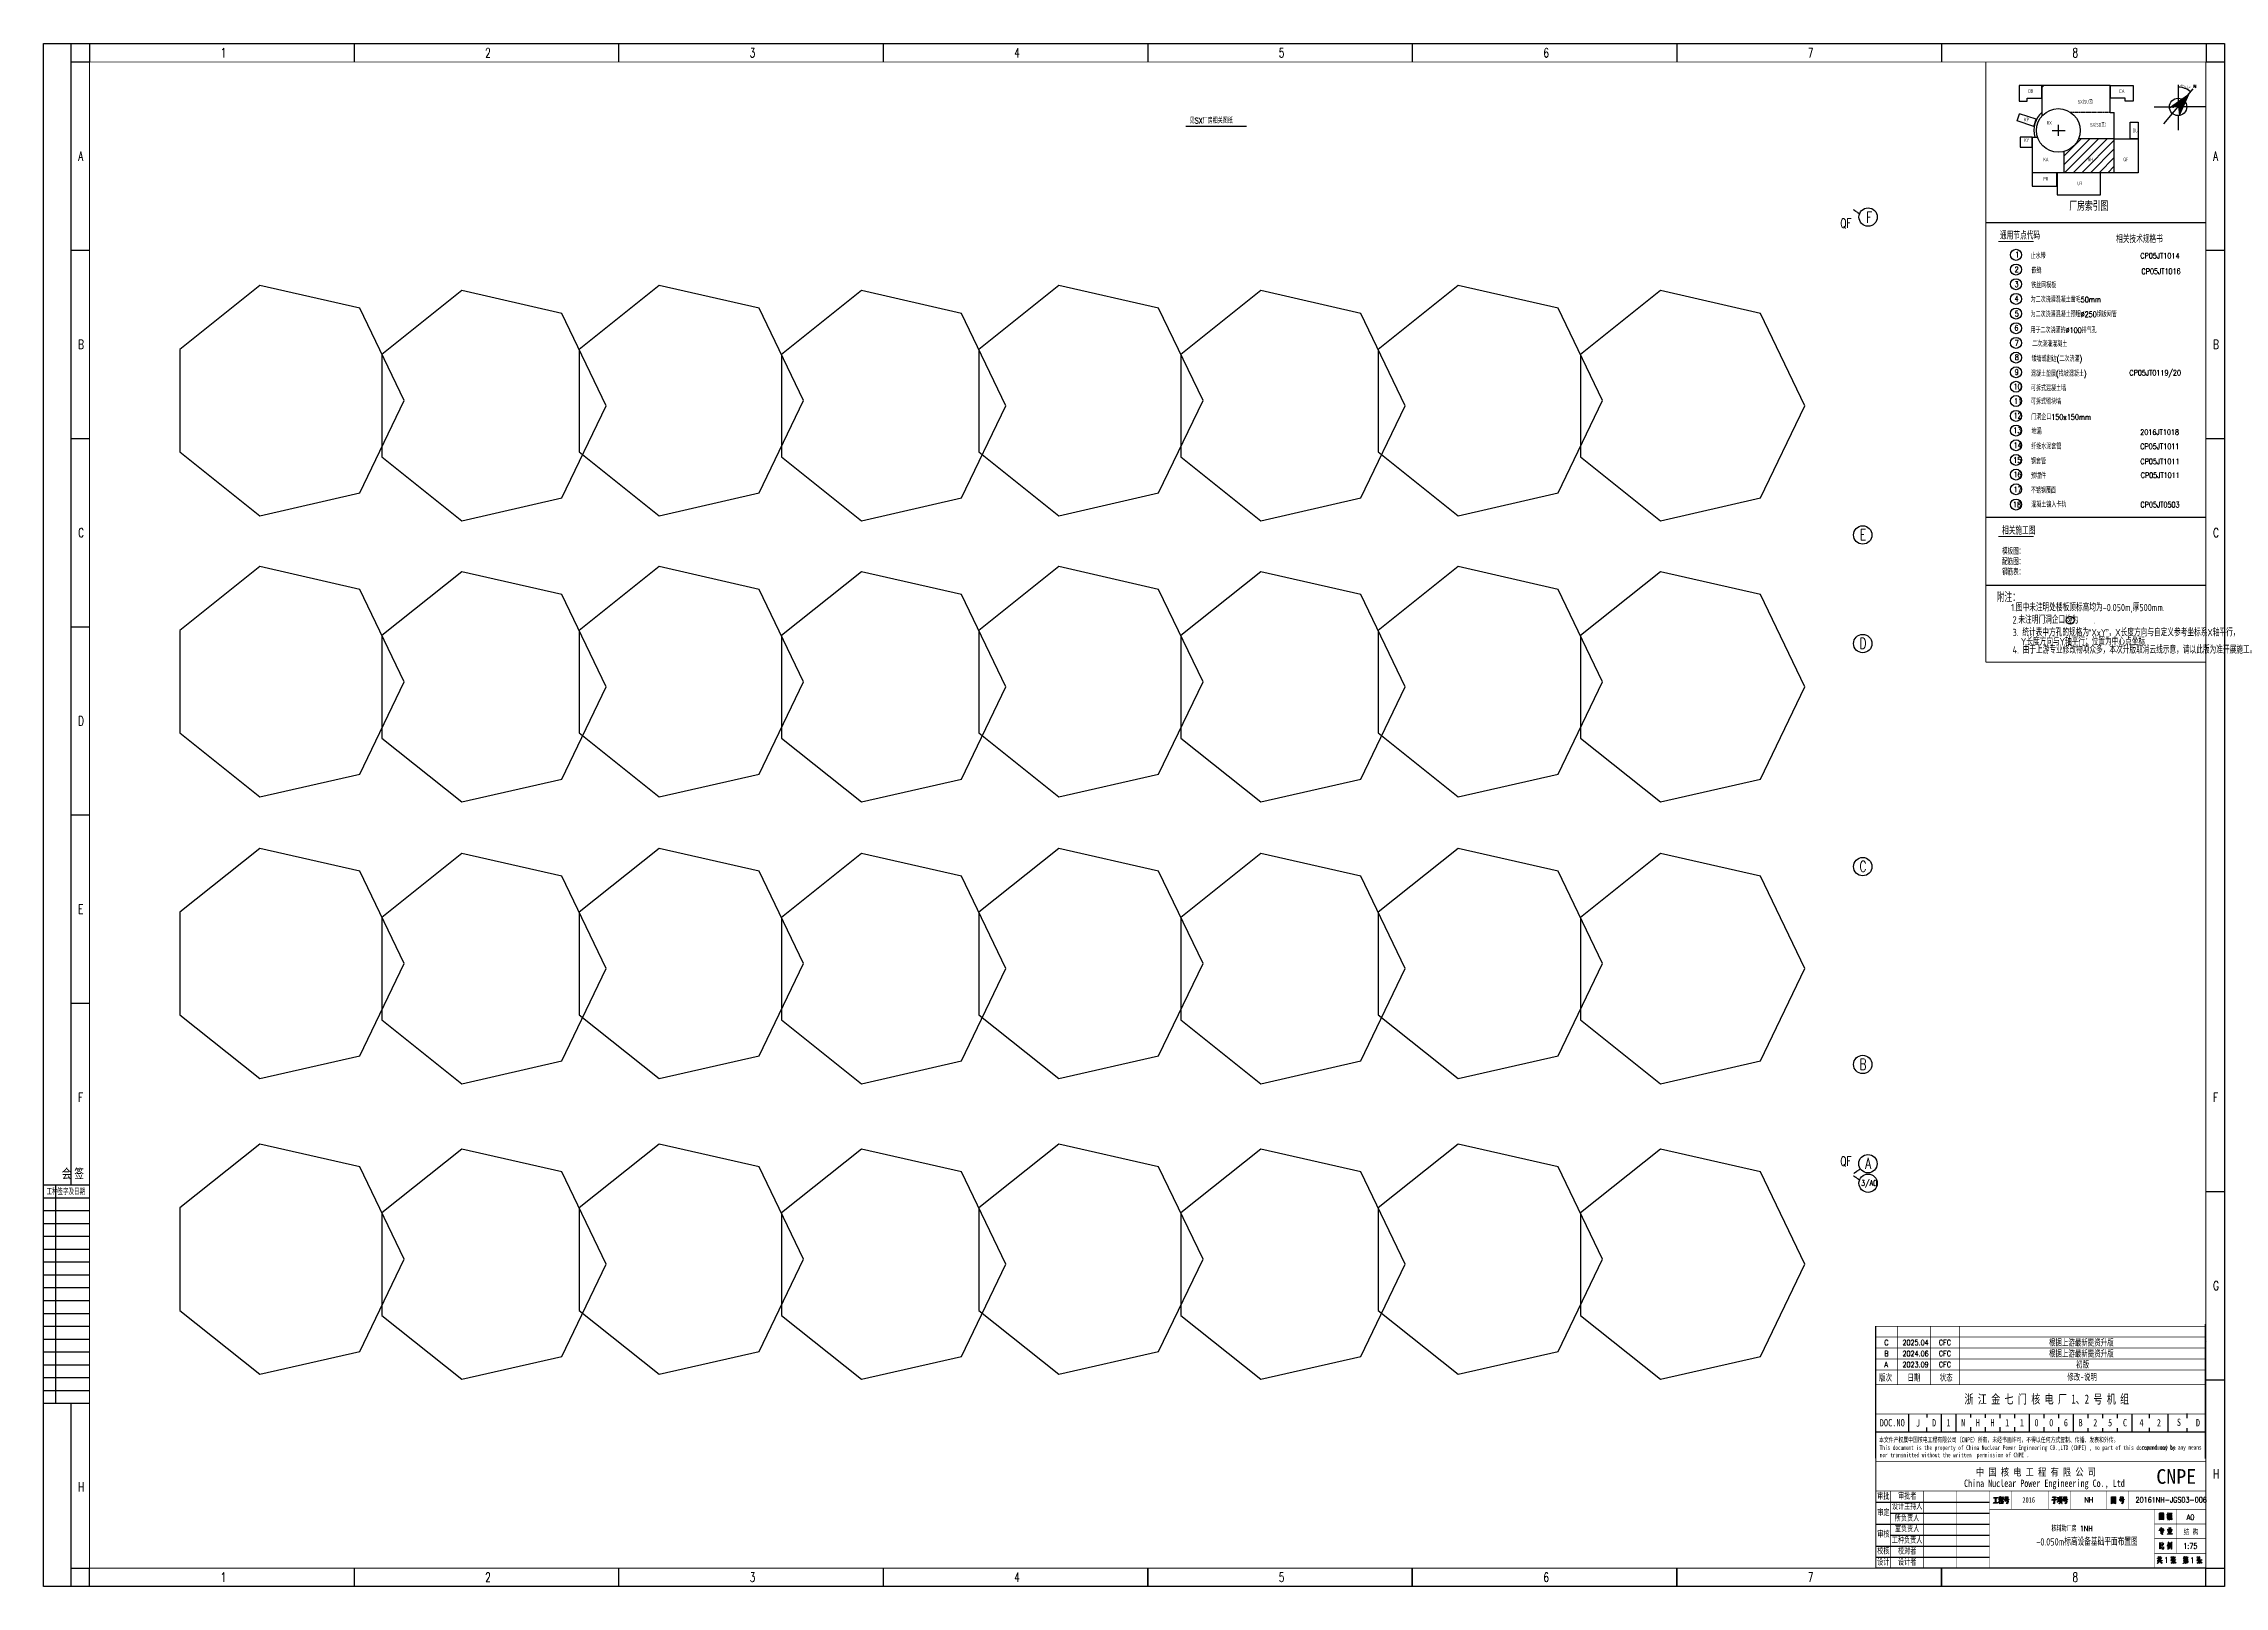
# Model space of a CAD drawing. Extents: x 52535 to 323108, y -93495 to -30420.
# Drawn here: x 52535 to 141710, y -93495 to -30420 of the extents above; entities outside this region: 2.
import ezdxf
from ezdxf.enums import TextEntityAlignment as Align

# ---------------------------------------------------------------- set-up
doc = ezdxf.new("R2010")
doc.units = 0
for name, pattern in [('CENTER', [50.8, 31.75, -6.35, 6.35, -6.35]), ('CONTINOUS', [0]), ('DOTE', [2.42, 2, -0.2, 0.02, -0.2])]:
    doc.linetypes.add(name, pattern=pattern)
doc.layers.get('0').update_dxf_attribs({"linetype": 'CONTINUOUS'})
for name, color, linetype in [('0S-HOLE', 1, 'CONTINUOUS'), ('1', 7, 'CONTINUOUS'), ('AXIS', 1, 'DOTE'), ('BORDER', 7, 'CONTINUOUS'), ('B版云线202106', 2, 'CONTINUOUS'), ('C77(文本)', 7, 'CONTINUOUS'), ('DIM', 3, 'CONTINUOUS'), ('NHFVVP_CenterLine', 4, 'CONTINUOUS'), ('PDIM', 2, 'CONTINUOUS'), ('PUB_TEXT', 7, 'CONTINUOUS'), ('TEXT', 4, 'CONTINUOUS'), ('TK', 4, 'CONTINUOUS'), ('wall', 7, 'CONTINUOUS'), ('中心线', 2, 'CENTER'), ('厂房分隔线', 2, 'CONTINUOUS'), ('图框', 4, 'CONTINOUS'), ('缩略图', 4, 'CONTINUOUS')]:
    doc.layers.add(name, color=color, linetype=linetype)
doc.styles.add('ACP1000普通样式', font='tssdeng.shx', dxfattribs={"width": 0.7, "bigfont": 'tssdchn.shx'})
doc.styles.add('bine', font='binee.shx', dxfattribs={"width": 0.7, "bigfont": 'binec.shx'})
doc.styles.add('CHINESE-3', font='romand.shx', dxfattribs={"width": 0.8, "bigfont": 'ochinese.shx'})
doc.styles.add('HZ', font='TXT.shx', dxfattribs={"width": 0.7, "bigfont": 'hz.shx'})
doc.styles.add('HZbine', font='txt_____.ttf', dxfattribs={"width": 0.7, "bigfont": 'HZTXT'})
doc.styles.add('RH', font='romans.shx', dxfattribs={"width": 0.7, "bigfont": 'hz.shx'})
doc.styles.add('romand', font='romand.shx', dxfattribs={"width": 0.7, "height": 200, "bigfont": 'OCHINESE.shx'})
doc.styles.add('ROMANT', font='ROMANT.shx', dxfattribs={"width": 0.618, "height": 450, "bigfont": 'ochinese.shx'})
doc.styles.add('S1', font='tssdeng.shx', dxfattribs={"width": 0.7, "bigfont": 'tssdchn.shx'})
doc.styles.add('TSSD_Dimension', font='Tssdeng.shx', dxfattribs={"width": 0.7, "bigfont": 'tssdchn.shx'})
doc.styles.add('TSSD_Label', font='tssdeng.shx', dxfattribs={"width": 0.7, "bigfont": 'hztxt.shx'})
doc.styles.add('宋体', font='', dxfattribs={"width": 0.7})
doc.styles.get('宋体').set_extended_font_data('SimSun')

msp = doc.modelspace()

# ---------------------------------------------------------------- texts
at = {"color": 2, "style": '宋体', "width": 0.7}
msp.add_text('浙 江 金 七 门 核 电 厂 1、2 号 机 组', height=375, dxfattribs=at).set_placement((131083, -86023))
at = {"color": 2, "linetype": 'Continuous', "attachment_point": 5, "style": '宋体'}
for s, width, insert, char_height in [('J', 433.11, (129182, -86817), 300), ('D', 507.01, (129840, -86805), 300), ('1', 507.01, (130430, -86804), 300), ('N', 507.01, (131030, -86804), 300), ('H', 7499.99, (131630, -86804), 300), ('H', 507.01, (132230, -86804), 300), ('1', 507.01, (132830, -86804), 300), ('1', 507.01, (133430, -86804), 300), ('0', 507.01, (134030, -86804), 300), ('B', 507.01, (135830, -86804), 300), ('2', 507.01, (136430, -86804), 300), ('5', 507.01, (137038, -86804), 300), ('C', 507.01, (137645, -86804), 300), ('4', 507.01, (138320, -86804), 300), ('2', 507.01, (139033, -86804), 300), ('S', 507.01, (139852, -86788), 300), ('D', 507.01, (140630, -86804), 300), ('2016', 1298.16, (133709, -89965), 225)]:
    msp.add_mtext_dynamic_manual_height_columns(s, width=width, gutter_width=75, heights=[0], dxfattribs=dict(at, insert=insert, char_height=char_height))
at = {"color": 1, "linetype": 'Continuous', "char_height": 300, "attachment_point": 5, "style": '宋体'}
for s, insert in [('0', (134630, -86804)), ('6', (135230, -86804))]:
    msp.add_mtext_dynamic_manual_height_columns(s, width=300, gutter_width=3, heights=[0], dxfattribs=dict(at, insert=insert))
at = {"color": 2, "char_height": 255, "attachment_point": 1, "style": '宋体'}
for s, width, heights, insert in [('\\pi60.01667;审批', 600, [333], (127454, -89671)), ('\\pi22.55343;设计主持人', 1289.65, [0], (128088, -90077)), ('\\pi278.89926;审批者', 1289.65, [0], (128088, -89663)), ('\\pi63.4875;审定', 600, [0], (127454, -90338)), ('\\pi147.50343;所负责人', 1289.65, [0], (128088, -90557)), ('\\pi149.48676;室负责人', 1289.65, [0], (128088, -90995)), ('\\pi62.49583;审核', 600, [0], (127454, -91216)), ('\\pi22.05759;工种负责人', 1289.65, [0], (128088, -91460)), ('\\pi59.025;校核', 600, [0], (127454, -91901)), ('\\pi58.52917;设计', 600, [0], (127454, -92359)), ('\\pi275.42843;校对者', 1289.65, [332], (128088, -91908)), ('\\pi276.91593;设计者', 1289.65, [332], (128088, -92359))]:
    msp.add_mtext_dynamic_manual_height_columns(s, width=width, gutter_width=75, heights=heights, dxfattribs=dict(at, insert=insert))
at = {"layer": '1', "color": 6, "style": '宋体', "width": 0.7}
msp.add_text('根据上游最新提资升版', height=270, dxfattribs=at).set_placement((134536, -83654))
at = {"layer": '1', "color": 2, "style": '宋体'}
for s, height, width, p in [('根据上游最新提资升版', 270, 0.7, (134536, -84104)), ('初版', 270, 0.7, (135649, -84554)), ('版次', 270, 0.7, (127592, -85090)), ('日期 ', 270, 0.7, (128751, -85090)), ('状态', 270, 0.7, (130069, -85090)), ('修改-说明', 270, 0.7, (135286, -85067)), ('DOC.NO', 300, 0.8, (127615, -86954)), ('China Nuclear Power Engineering Co., Ltd', 300, 0.7, (131065, -89428)), ('中 国 核 电 工 程 有 限 公 司', 300, 0.8, (131555, -88970))]:
    msp.add_text(s, height=height, dxfattribs=dict(at, width=width)).set_placement(p)
at = {"layer": '1', "color": 2, "ltscale": 0.8, "style": '宋体', "width": 0.7}
for s, height, p in [('本文件产权属中国核电工程有限公司（CNPE）所有，未经书面许可，不得以任何方式复制、传播、发表和外传。', 202.5, (127589, -87603)), ('This document is the property of China Nuclear Power Engineering CO.,LTD (CNPE) , no part of this document may be', 187.5, (127613, -87917)), ('nor transmitted without the written  permission of CNPE .', 187.5, (127620, -88216)), ('reproduced by any means , ', 187.5, (138311, -87902))]:
    msp.add_text(s, height=height, dxfattribs=at).set_placement(p)
at = {"layer": 'AXIS', "style": 'romand', "width": 0.7}
for s, height, p in [('F', 450, (127184, -37521)), ('E', 450, (126937, -50498)), ('D', 450, (126937, -54938)), ('C', 450, (126937, -64058)), ('B', 450, (126937, -72148)), ('A', 450, (127148, -76204)), ('3/A0', 225, (127184, -77021))]:
    msp.add_text(s, height=height, dxfattribs=at).set_placement(p, align=Align.MIDDLE)
at = {"layer": 'C77(文本)', "style": 'S1', "width": 0.7}
for s, height, p in [('通用节点代码', 300, (132536, -38420)), ('相关施工图', 300, (132618, -50487)), ('附注：', 350, (132396, -53247))]:
    msp.add_text(s, height=height, dxfattribs=at).set_placement(p)
at = {"layer": 'C77(文本)', "color": 4, "style": 'S1', "width": 0.7}
for s, p in [('模板图：', (132617, -51306)), ('配筋图：', (132617, -51729)), ('钢筋表：', (132617, -52151))]:
    msp.add_text(s, height=250, dxfattribs=at).set_placement(p)
at = {"layer": 'PDIM', "style": 'RH', "width": 0.7}
msp.add_text('见SX厂房相关图纸', height=225, dxfattribs=at).set_placement((99398, -33679, 0))
at = {"layer": 'PUB_TEXT', "color": 2, "style": '宋体'}
msp.add_text('CNPE', height=600, dxfattribs=at).set_placement((138926, -89302))
at = {"layer": 'TEXT', "style": 'HZ', "width": 0.7}
for s, height, p in [('相关技术规格书', 300, (137282, -38568)), ('1', 225, (133157, -39159)), ('止水带', 225, (133790, -39216)), ('CP05JT1014', 225, (138273, -39206)), ('2', 225, (133134, -39767)), ('嵌缝', 225, (133824, -39808)), ('CP05JT1016', 225, (138320, -39841)), ('3', 225, (133130, -40371)), ('4', 225, (133132, -40962)), (' 为二次浇灌混凝土凿毛50mm', 225, (133618, -40995)), ('铁丝网模板', 225, (133811, -40411)), ('5', 225, (133141, -41574)), ('为二次浇灌混凝土预埋%%C250钢板网管', 225, (133785, -41599)), ('6', 225, (133125, -42153)), ('7', 225, (133134, -42775)), ('用于二次浇灌的%%c100排气孔', 225, (133782, -42249)), ('二次浇灌混凝土', 225, (133852, -42810)), ('8', 225, (133141, -43353)), ('矮墙或翻边(二次浇灌)', 225, (133826, -43417)), ('10', 225, (133092, -44554)), ('9', 225, (133136, -43959)), ('混凝土垫层(找坡混凝土)', 225, (133800, -44026)), ('可拆式混凝土墙', 225, (133800, -44622)), ('CP05JT0119/20', 225, (137824, -43990)), ('11', 225, (133110, -45142)), ('可拆式砌块墙', 225, (133800, -45164)), ('13', 225, (133080, -46342)), ('12', 225, (133089, -45742)), ('门洞企口150x150mm', 225, (133813, -45798)), ('地漏', 225, (133826, -46386)), ('2016JT1018', 225, (138269, -46418)), ('14', 225, (133089, -46953)), ('纤维水泥套管', 225, (133813, -46998)), ('CP05JT1011', 225, (138269, -47000)), ('15', 225, (133075, -47558)), ('16', 225, (133085, -48150)), ('钢套管', 225, (133800, -47610)), ('预埋件', 225, (133800, -48200)), ('CP05JT1011', 225, (138274, -47616)), ('CP05JT1011', 225, (138287, -48178)), ('17', 225, (133094, -48762)), ('不锈钢覆面', 225, (133800, -48800)), ('18', 225, (133068, -49378)), ('混凝土镶入卡轨', 225, (133813, -49377)), ('CP05JT0503', 225, (138277, -49383))]:
    msp.add_text(s, height=height, dxfattribs=at).set_placement(p)
at = {"layer": 'TEXT', "color": 1, "style": 'ACP1000普通样式', "width": 0.7}
for s, p in [('1.图中未注明处楼板顶标高均为-0.050m,厚500mm.', (132992, -53624)), ('2.未注明门洞企口均为    .', (133049, -54131)), ('3. 统计表中方孔的规格为“XxY”，X长度方向与自定义参考坐标系X轴平行，', (133049, -54646)), ('Y长度方向与Y轴平行；位置为中心点坐标', (133390, -55019))]:
    msp.add_text(s, height=300, dxfattribs=at).set_placement(p)
msp.add_text('12', height=192, dxfattribs=at).set_placement((135406, -53998), align=Align.MIDDLE)
msp.add_text('4. 由于上游专业修改物项众多，本次升版取消云线示意，请以此版为准开展施工。', height=300, dxfattribs=at).set_placement((133051, -55444), align=Align.BOTTOM_LEFT)
at = {"layer": 'TK', "color": 4, "width": 0.7}
for s, height, style, p in [('1', 375, 'HZbine', (59775, -30982)), ('2', 375, 'HZbine', (70593, -30982)), ('3', 375, 'HZbine', (81411, -30982)), ('4', 375, 'HZbine', (92229, -30982)), ('5', 375, 'HZbine', (103047, -30982)), ('6', 375, 'HZbine', (113865, -30982)), ('7', 375, 'HZbine', (124683, -30982)), ('8', 375, 'HZbine', (135501, -30982)), ('A', 375, 'HZbine', (53949, -35206)), ('A', 375, 'HZbine', (141249, -35206)), ('B', 375, 'HZbine', (53949, -42903)), ('B', 375, 'HZbine', (141249, -42903)), ('C', 375, 'HZbine', (53949, -50600)), ('C', 375, 'HZbine', (141249, -50600)), ('D', 375, 'HZbine', (53949, -58297)), ('E', 375, 'HZbine', (53949, -65994)), ('F', 375, 'HZbine', (53949, -73690)), ('F', 375, 'HZbine', (141249, -73690)), ('G', 375, 'HZbine', (141249, -81387)), ('H', 375, 'HZbine', (141249, -89084)), ('H', 375, 'HZbine', (53949, -89615)), ('1', 225, 'romand', (139248, -92530)), ('1', 225, 'romand', (140311, -92539)), ('1', 375, 'HZbine', (59775, -93307)), ('2', 375, 'HZbine', (70593, -93307)), ('3', 375, 'HZbine', (81411, -93307)), ('4', 375, 'HZbine', (92229, -93307)), ('5', 375, 'HZbine', (103047, -93307)), ('6', 375, 'HZbine', (113865, -93307)), ('7', 375, 'HZbine', (124683, -93307)), ('8', 375, 'HZbine', (135501, -93307))]:
    msp.add_text(s, height=height, dxfattribs=dict(at, style=style)).set_placement(p)
at = {"layer": 'TK', "color": 6, "style": 'romand', "width": 0.7}
for s, p in [('C', (127803, -83638)), ('2025.04', (128545, -83638)), ('CFC', (130035, -83638))]:
    msp.add_text(s, height=225, dxfattribs=at).set_placement(p)
at = {"layer": 'TK', "color": 2}
for s, style, width, p in [('A', 'romand', 0.7, (127803, -84538)), ('B', 'romand', 0.7, (127803, -84088)), ('2024.06', 'romand', 0.7, (128545, -84088)), ('2023.09', 'romand', 0.7, (128545, -84538)), ('CFC', 'romand', 0.7, (130035, -84088)), ('CFC', 'romand', 0.7, (130035, -84538)), ('NH', 'romand', 0.7, (135986, -90070)), ('结 构', 'CHINESE-3', 0.8, (140043, -91396))]:
    msp.add_text(s, height=225, dxfattribs=dict(at, style=style, width=width)).set_placement(p)
at = {"layer": 'TK', "color": 1, "width": 0.7}
for s, height, style, p in [('20161NH-JGS03-006', 225, 'romand', (138081, -90068)), ('A0', 225, 'romand', (140168, -90779)), ('-0.050m标高设备基础平面布置图', 300, 'TSSD_Dimension', (134020, -91826)), ('核辅助厂房 1NH ', 225, 'RH', (134642, -91243)), ('1:75', 225, 'romand', (140028, -91957))]:
    msp.add_text(s, height=height, dxfattribs=dict(at, style=style)).set_placement(p)
at = {"layer": '厂房分隔线', "style": 'romand', "width": 0.7}
for p in [(126008, -37949), (126008, -76299)]:
    msp.add_text('QF', height=375, dxfattribs=at).set_placement(p)

# ---------------------------------------------------------------- blocks, each defined once
blk = doc.blocks.new('会签')
at = {"color": 0}
for p, q in [((3629.7, -1305.7), (3604.7, -1305.7)), ((3611.4, -1424.7), (3611.4, -1305.7)), ((3629.7, -1312.7), (3604.7, -1312.7)), ((3629.7, -1319.7), (3604.7, -1319.7)), ((3629.7, -1326.7), (3604.7, -1326.7)), ((3629.7, -1333.7), (3604.7, -1333.7)), ((3629.7, -1340.7), (3604.7, -1340.7)), ((3629.7, -1347.7), (3604.7, -1347.7)), ((3629.7, -1354.7), (3604.7, -1354.7)), ((3629.7, -1361.7), (3604.7, -1361.7)), ((3629.7, -1368.7), (3604.7, -1368.7)), ((3629.7, -1375.7), (3604.7, -1375.7)), ((3629.7, -1382.7), (3604.7, -1382.7)), ((3629.7, -1389.7), (3604.7, -1389.7)), ((3629.7, -1396.7), (3604.7, -1396.7)), ((3629.7, -1403.7), (3604.7, -1403.7)), ((3629.7, -1410.7), (3604.7, -1410.7)), ((3629.7, -1417.7), (3604.7, -1417.7)), ((3629.7, -1424.7), (3604.7, -1424.7))]:
    blk.add_line(p, q, dxfattribs=at)
at = {"color": 0, "style": 'bine', "width": 0.7}
for s, height, p in [('会 签  ', 6, (3622.2, -1302.5)), ('工种签字及日期', 3.3, (3616.8, -1310.9))]:
    blk.add_text(s, height=height, dxfattribs=at).set_placement(p, align=Align.CENTER)
blk = doc.blocks.new('_ClosedBlank')
at = {"color": 0}
blk.add_lwpolyline([(0, 0, 0, 0.658, 0), (-2.5, 0, 0.658, 0.658, 0)], format="xyseb", dxfattribs=at)
blk = doc.blocks.new('A$C5E8E3E41')
at = {"layer": 'DIM'}
blk.add_line((160, -2794), (1787, -851), dxfattribs=at)
blk.add_arc((0, -2986), 2685, 52.20852, 87.86565, dxfattribs=at)
at = {"layer": '缩略图'}
for p, q in [((0, 0), (0, -2316)), ((-1925, -5287), (2050, -536)), ((-3235, -2986), (-671, -2986)), ((3695, -2985), (0, -2986)), ((0, -4168), (0, -6137))]:
    blk.add_line(p, q, dxfattribs=at)
blk.add_lwpolyline([(-1172, -3135), (1408, -1304), (135, -4160)], dxfattribs=at)
blk.add_circle((0, -2986), 1181, dxfattribs=at)
blk.add_point((-669, -3033), dxfattribs=at)
blk.add_point((-669, -3033), dxfattribs=at)
for points in [[(0, -2986), (-1172, -3135), (1408, -1304)], [(135, -4160), (1408, -1304), (0, -2986)]]:
    blk.add_solid(points, dxfattribs=at)
at = {"layer": 'DIM', "xscale": 100, "yscale": 100, "zscale": 100}
for p, rotation in [((0, -301), 178.9328260940947), ((1723, -927), 321.1413489768363)]:
    blk.add_blockref('_ClosedBlank', p, dxfattribs=dict(at, rotation=rotation))
at = {"layer": 'DIM', "color": 7, "insert": (1004, -222), "char_height": 300, "attachment_point": 5, "rotation": 340.03709, "style": 'TSSD_Dimension'}
blk.add_mtext('\\A1;40°44\'40"', dxfattribs=at)
at = {"layer": '缩略图', "style": 'ROMANT'}
blk.add_text('N', height=400, dxfattribs=at).set_placement((2099, -395))
blk = doc.blocks.new('A$C3CC76250')
at = {"layer": 'TEXT', "lineweight": 30}
h = blk.add_hatch(dxfattribs=at)
h.set_pattern_fill('ANSI31', color=256, scale=3000, style=0)
h.set_pattern_definition([(45, (-770190, -402651), (-6735.19, 6735.19), [])])
h.paths.add_polyline_path([(1880, 0), (1880, -2491, -0.3755255), (4213, -2205), (7459, -2205), (7459, 0)])
h.paths.add_polyline_path([(4731, -1679), (4731, -1022), (6141, -1022), (6141, -1679)], flags=24)
h = blk.add_hatch(dxfattribs=at)
h.set_pattern_fill('ANSI31', color=5, scale=4000, style=0)
h.set_pattern_definition([(45, (-510316.34, 2095162.27), (-353.55339, 353.55339), [])])
h.paths.add_polyline_path([(7781, -4361), (4861, -4361, -0.2311413), (3690, -5401), (3690, -7140), (7781, -7140)])
h.paths.add_polyline_path([(5553, -6236), (5965, -6236), (5965, -5872), (5553, -5872)], flags=24)
at = {"linetype": 'CENTER', "ltscale": 0.3}
blk.add_line((7459, -2205), (4213, -2205), dxfattribs=at)
at = {"layer": '中心线'}
for p, q in [((3210, -3227), (3210, -4134)), ((2709, -3682), (3757, -3682))]:
    blk.add_line(p, q, dxfattribs=at)
at = {"layer": '缩略图'}
for p, q in [((7459, 0), (1880, 0)), ((1880, -2491), (1880, 0)), ((7459, -2205), (7459, 0)), ((-152, -2905), (39, -2319)), ((1202, -3349), (-152, -2905)), ((1397, -2765), (39, -2319)), ((1202, -3349), (1397, -2765)), ((7459, -2205), (7781, -2205)), ((7781, -7140), (7781, -2205)), ((1068, -4221), (1068, -7140)), ((1068, -4221), (1509, -4221)), ((7781, -4361), (4861, -4361)), ((3690, -7140), (3690, -5401)), ((3690, -7140), (1068, -7140)), ((7781, -7140), (3690, -7140))]:
    blk.add_line(p, q, dxfattribs=at)
for points in [[(0, -1281), (651, -1281), (651, -1050), (1862, -1050), (1862, 0), (0, 0), (0, -1281)], [(9339, -1281), (8688, -1281), (8688, -1050), (7477, -1050), (7477, 0), (9339, 0), (9339, -1281)], [(1068, -7147), (1068, -8239), (3097, -8239), (3097, -7147), (1068, -7147)]]:
    blk.add_lwpolyline(points, dxfattribs=at)
for points in [[(9083, -4354), (9083, -3017), (9748, -3017), (9748, -4354)], [(1057, -4221), (77, -4221), (77, -5061), (1057, -5061)], [(7788, -4361), (9748, -4361), (9748, -7140), (7788, -7140)], [(3105, -8953), (6654, -8953), (6654, -7147), (3105, -7147)]]:
    blk.add_lwpolyline(points, close=True, dxfattribs=at)
blk.add_circle((3210, -3682), 1785, dxfattribs=at)
blk.add_arc((3210, -3682), 1995, 131.81448, 195.67471, dxfattribs=at)
at = {"layer": 'TEXT', "color": 7, "lineweight": 30, "xscale": 0.6000000000000001, "yscale": 0.6000000000000001, "zscale": 0.6000000000000001}
blk.add_blockref('A$C5E8E3E41', (13001, 36), dxfattribs=at)
at = {"color": 0, "linetype": 'ByBlock', "style": 'TSSD_Label', "width": 0.7}
for s, p in [('DB', (748, -610)), ('DA', (8191, -610)), ('KP', (411, -2945)), ('RX', (2258, -3207)), ('DU', (9291, -3840)), ('KY', (411, -4620)), ('KA', (1987, -6198)), ('NH', (5613, -6198)), ('QF', (8525, -6198)), ('PR', (1987, -7785)), ('UR', (4761, -8162))]:
    blk.add_text(s, height=300, dxfattribs=at).set_placement(p)
at = {"linetype": 'ByBlock', "style": 'TSSD_Label', "width": 0.7}
for s, p in [('SX(SU区)', (4801, -1479)), ('SX(SD区)', (5813, -3361))]:
    blk.add_text(s, height=300, dxfattribs=at).set_placement(p)
blk = doc.blocks.new('A$C4f303797')
at = {"layer": 'TEXT', "color": 7, "lineweight": 30, "xscale": 0.5, "yscale": 0.5, "zscale": 0.5}
blk.add_blockref('A$C3CC76250', (76, 4477), dxfattribs=at)
at = {"layer": 'C77(文本)', "color": 0, "style": 'S1', "width": 0.7}
blk.add_text('厂房索引图', height=350, dxfattribs=at).set_placement((2130, -751), align=Align.BOTTOM_LEFT)
blk = doc.blocks.new('A$Cc6a5050b')
at = {"layer": 'NHFVVP_CenterLine', "ltscale": 10}
blk.add_blockref('A$C4f303797', (-7851, -5335), dxfattribs=at)
blk = doc.blocks.new('A$Ce1f04ecb')
at = {"layer": 'B版云线202106', "xscale": 0.5, "yscale": 0.5, "zscale": 0.5}
blk.add_blockref('A$Cc6a5050b', (-286, -226), dxfattribs=at)

# ---------------------------------------------------------------- hatches: boundary and pattern name
at = {"layer": '1'}
h = msp.add_hatch(color=2, dxfattribs=at)
h.paths.add_polyline_path([(132362, -89874), (132445, -89874), (132429, -89852), (132418, -89868), (132268, -89868), (132275, -89878), (132284, -89875), (132293, -89874), (132349, -89874), (132349, -90079), (132256, -90079), (132263, -90089), (132271, -90086), (132280, -90085), (132456, -90085), (132439, -90061), (132427, -90079), (132362, -90079)])
h.paths.add_polyline_path([(132531, -89986), (132531, -89965), (132531, -89955), (132538, -89965), (132543, -89976), (132548, -89987), (132549, -89990), (132553, -90001), (132558, -89997), (132559, -89995), (132561, -89984), (132558, -89972), (132557, -89971), (132552, -89965), (132544, -89959), (132534, -89952), (132531, -89950), (132531, -89925), (132568, -89925), (132554, -89905), (132544, -89919), (132531, -89919), (132531, -89857), (132544, -89853), (132553, -89851), (132561, -89850), (132563, -89850), (132551, -89828), (132546, -89833), (132538, -89838), (132528, -89844), (132522, -89847), (132512, -89851), (132503, -89854), (132494, -89857), (132486, -89859), (132483, -89860), (132483, -89865), (132495, -89863), (132505, -89862), (132514, -89860), (132520, -89859), (132520, -89919), (132476, -89919), (132483, -89929), (132491, -89925), (132517, -89925), (132516, -89937), (132514, -89949), (132511, -89962), (132508, -89975), (132504, -89989), (132501, -90000), (132497, -90012), (132493, -90024), (132489, -90036), (132484, -90048), (132479, -90060), (132477, -90064), (132479, -90068), (132490, -90049), (132495, -90038), (132500, -90027), (132505, -90016), (132510, -90004), (132514, -89992), (132518, -89979), (132520, -89971), (132520, -89989), (132520, -90076), (132519, -90088), (132519, -90098), (132519, -90108), (132519, -90117), (132532, -90108), (132532, -90103), (132532, -90097), (132532, -90079), (132531, -90068)])
h.paths.add_polyline_path([(132664, -89860), (132672, -89853), (132660, -89835), (132652, -89847), (132588, -89847), (132575, -89835), (132575, -89848), (132575, -89848), (132575, -89862), (132576, -89875), (132576, -89904), (132575, -89917), (132575, -89930), (132575, -89943), (132575, -89948), (132587, -89940), (132587, -89925), (132653, -89925), (132653, -89942), (132665, -89935), (132665, -89928), (132664, -89918), (132664, -89905), (132664, -89890)])
h.paths.add_polyline_path([(132587, -89853), (132653, -89853), (132653, -89919), (132587, -89919)], flags=16)
h.paths.add_polyline_path([(132625, -89970), (132678, -89970), (132664, -89950), (132654, -89964), (132563, -89964), (132570, -89974), (132578, -89970), (132613, -89970), (132613, -90025), (132569, -90025), (132576, -90035), (132584, -90032), (132613, -90032), (132613, -90090), (132551, -90090), (132557, -90100), (132566, -90097), (132575, -90096), (132684, -90096), (132669, -90075), (132659, -90090), (132625, -90090), (132625, -90032), (132674, -90032), (132660, -90011), (132650, -90025), (132625, -90025)])
h.paths.add_polyline_path([(132860, -89894), (132860, -89852), (132867, -89843), (132855, -89828), (132847, -89840), (132760, -89840), (132747, -89830), (132748, -89843), (132748, -89856), (132748, -89870), (132748, -89897), (132748, -89910), (132748, -89923), (132747, -89936), (132747, -89937), (132760, -89930), (132760, -89918), (132848, -89918), (132848, -89932), (132861, -89924), (132860, -89917), (132860, -89907)])
h.paths.add_polyline_path([(132760, -89847), (132848, -89847), (132848, -89911), (132760, -89911)], flags=16)
h.paths.add_polyline_path([(132786, -89957), (132902, -89957), (132886, -89934), (132875, -89950), (132706, -89950), (132713, -89960), (132721, -89957), (132771, -89957), (132768, -89971), (132765, -89983), (132764, -89986), (132758, -89997), (132753, -90003), (132764, -90020), (132771, -90009), (132852, -90009), (132850, -90030), (132847, -90047), (132845, -90061), (132842, -90072), (132839, -90079), (132836, -90084), (132830, -90086), (132823, -90086), (132813, -90084), (132802, -90080), (132792, -90076), (132792, -90081), (132802, -90089), (132811, -90097), (132816, -90105), (132818, -90113), (132819, -90115), (132829, -90111), (132837, -90107), (132839, -90105), (132846, -90098), (132851, -90091), (132853, -90086), (132855, -90078), (132858, -90067), (132860, -90053), (132863, -90035), (132865, -90016), (132874, -90008), (132861, -89989), (132851, -90003), (132773, -90003)])
h = msp.add_hatch(color=2, dxfattribs=at)
h.paths.add_polyline_path([(134763, -90083), (134763, -89960), (134855, -89960), (134835, -89933), (134821, -89954), (134763, -89954), (134763, -89930), (134773, -89923), (134765, -89915), (134774, -89906), (134783, -89898), (134791, -89890), (134798, -89883), (134806, -89877), (134812, -89872), (134823, -89864), (134832, -89860), (134838, -89860), (134821, -89831), (134808, -89847), (134674, -89847), (134681, -89857), (134690, -89854), (134698, -89853), (134809, -89853), (134761, -89911), (134749, -89900), (134750, -89940), (134750, -89954), (134654, -89954), (134661, -89964), (134670, -89961), (134678, -89960), (134750, -89960), (134750, -90066), (134748, -90080), (134743, -90083), (134737, -90082), (134728, -90081), (134717, -90079), (134712, -90078), (134712, -90084), (134723, -90090), (134731, -90097), (134737, -90105), (134740, -90113), (134740, -90117), (134750, -90111), (134757, -90103), (134761, -90094)])
h.paths.add_polyline_path([(134983, -89904), (135047, -89904), (135047, -90039), (135060, -90029), (135059, -90015), (135059, -89989), (135059, -89909), (135067, -89901), (135052, -89885), (135045, -89898), (135005, -89898), (135010, -89881), (135014, -89868), (135018, -89857), (135021, -89848), (135021, -89848), (135077, -89848), (135061, -89826), (135050, -89842), (134954, -89842), (134961, -89852), (134970, -89849), (134978, -89848), (135005, -89848), (135004, -89857), (135003, -89869), (135002, -89884), (135000, -89898), (134983, -89898), (134970, -89888), (134971, -89900), (134971, -89913), (134971, -89940), (134971, -89954), (134971, -89983), (134971, -89997), (134971, -90011), (134971, -90023), (134971, -90036), (134970, -90044), (134983, -90033)])
h.paths.add_polyline_path([(134941, -90014), (134954, -90005), (134958, -90003), (134956, -89998), (134925, -90013), (134925, -89876), (134960, -89876), (134946, -89857), (134935, -89870), (134879, -89870), (134886, -89880), (134894, -89877), (134903, -89876), (134913, -89876), (134913, -90018), (134900, -90024), (134890, -90029), (134882, -90032), (134877, -90034), (134876, -90034), (134886, -90058), (134891, -90050), (134897, -90044), (134900, -90042), (134905, -90038), (134912, -90033), (134920, -90028), (134930, -90021)])
h.paths.add_polyline_path([(135015, -90043), (135017, -90035), (135018, -90025), (135019, -90013), (135020, -90000), (135020, -89985), (135021, -89969), (135021, -89952), (135029, -89943), (135009, -89926), (135009, -89941), (135009, -89968), (135008, -89994), (135008, -90006), (135007, -90022), (135004, -90035), (135001, -90047), (134997, -90058), (134994, -90065), (134989, -90072), (134984, -90079), (134977, -90086), (134969, -90093), (134960, -90100), (134950, -90107), (134943, -90112), (134946, -90115), (134957, -90110), (134966, -90104), (134975, -90098), (134983, -90093), (134989, -90087), (134993, -90084), (135000, -90076), (135006, -90066), (135011, -90055)])
h.paths.add_polyline_path([(135050, -90061), (135041, -90053), (135030, -90044), (135022, -90038), (135020, -90042), (135029, -90053), (135036, -90062), (135042, -90070), (135046, -90076), (135053, -90087), (135059, -90097), (135062, -90104), (135068, -90112), (135072, -90104), (135072, -90091), (135068, -90080), (135067, -90078), (135063, -90073), (135057, -90068)])
h.paths.add_polyline_path([(135258, -89894), (135258, -89852), (135265, -89843), (135253, -89828), (135245, -89840), (135158, -89840), (135145, -89830), (135146, -89843), (135146, -89856), (135146, -89910), (135146, -89923), (135145, -89936), (135145, -89937), (135158, -89930), (135158, -89918), (135246, -89918), (135246, -89932), (135259, -89924), (135258, -89917), (135258, -89907)])
h.paths.add_polyline_path([(135158, -89847), (135246, -89847), (135246, -89911), (135158, -89911)], flags=16)
h.paths.add_polyline_path([(135184, -89957), (135300, -89957), (135284, -89934), (135273, -89950), (135104, -89950), (135111, -89960), (135119, -89957), (135169, -89957), (135166, -89971), (135163, -89983), (135162, -89986), (135156, -89997), (135151, -90003), (135162, -90020), (135170, -90009), (135250, -90009), (135248, -90030), (135245, -90047), (135243, -90061), (135240, -90072), (135237, -90079), (135234, -90084), (135234, -90084), (135228, -90086), (135221, -90086), (135212, -90084), (135200, -90080), (135191, -90076), (135190, -90081), (135200, -90089), (135209, -90097), (135214, -90105), (135217, -90113), (135217, -90115), (135227, -90111), (135235, -90107), (135237, -90105), (135244, -90098), (135249, -90091), (135251, -90086), (135253, -90078), (135256, -90067), (135258, -90053), (135261, -90035), (135263, -90016), (135272, -90008), (135259, -89989), (135249, -90003), (135171, -90003)])
h = msp.add_hatch(color=2, dxfattribs=at)
h.paths.add_polyline_path([(137259, -90063), (137259, -89850), (137265, -89843), (137253, -89828), (137246, -89839), (137108, -89839), (137094, -89828), (137095, -89842), (137095, -89856), (137095, -90091), (137095, -90104), (137094, -90115), (137108, -90108), (137108, -90086), (137247, -90086), (137247, -90113), (137261, -90103), (137260, -90090), (137260, -90077)])
h.paths.add_polyline_path([(137108, -90005), (137116, -90001), (137125, -89996), (137134, -89990), (137142, -89984), (137150, -89978), (137157, -89971), (137165, -89963), (137173, -89955), (137174, -89954), (137181, -89963), (137188, -89971), (137195, -89979), (137203, -89985), (137211, -89991), (137220, -89995), (137228, -89999), (137232, -89990), (137240, -89984), (137244, -89983), (137244, -89978), (137233, -89976), (137224, -89974), (137214, -89971), (137206, -89967), (137198, -89962), (137191, -89955), (137184, -89948), (137181, -89944), (137188, -89933), (137195, -89922), (137200, -89913), (137204, -89906), (137211, -89897), (137219, -89890), (137222, -89889), (137207, -89867), (137199, -89879), (137156, -89879), (137161, -89868), (137162, -89865), (137169, -89858), (137153, -89845), (137247, -89845), (137247, -90080), (137108, -90080)], flags=16)
h.paths.add_polyline_path([(137141, -90033), (137141, -90028), (137164, -90031), (137174, -90033), (137182, -90036), (137189, -90038), (137195, -90040), (137200, -90044), (137206, -90053), (137207, -90064), (137206, -90068), (137203, -90072), (137195, -90065), (137193, -90063), (137188, -90059), (137182, -90054), (137173, -90049), (137164, -90043), (137153, -90038)], flags=0)
h.paths.add_polyline_path([(137108, -90000), (137108, -89845), (137151, -89845), (137150, -89854), (137147, -89867), (137143, -89881), (137141, -89888), (137137, -89900), (137132, -89911), (137127, -89923), (137122, -89934), (137117, -89945), (137120, -89948), (137126, -89938), (137132, -89928), (137137, -89918), (137143, -89907), (137148, -89896), (137150, -89893), (137152, -89904), (137156, -89916), (137161, -89928), (137166, -89940), (137168, -89944), (137162, -89952), (137156, -89959), (137148, -89966), (137141, -89974), (137133, -89981), (137124, -89988), (137115, -89995)], flags=16)
h.paths.add_polyline_path([(137158, -89986), (137159, -89981), (137164, -89983), (137175, -89987), (137183, -89990), (137190, -89994), (137196, -90002), (137196, -90014), (137194, -90022), (137188, -90016), (137183, -90011), (137177, -90003), (137168, -89996)], flags=0)
h.paths.add_polyline_path([(137174, -89934), (137169, -89926), (137164, -89916), (137159, -89904), (137154, -89890), (137153, -89885), (137199, -89885), (137194, -89898), (137188, -89909), (137183, -89920), (137177, -89929)], flags=16)
h.paths.add_polyline_path([(137568, -89894), (137568, -89852), (137575, -89843), (137563, -89828), (137555, -89840), (137469, -89840), (137455, -89830), (137456, -89843), (137456, -89856), (137456, -89910), (137456, -89923), (137455, -89936), (137455, -89937), (137469, -89930), (137469, -89918), (137556, -89918), (137556, -89932), (137569, -89924), (137569, -89917), (137569, -89907)])
h.paths.add_polyline_path([(137469, -89847), (137556, -89847), (137556, -89911), (137469, -89911)], flags=16)
h.paths.add_polyline_path([(137494, -89957), (137610, -89957), (137595, -89934), (137583, -89950), (137414, -89950), (137421, -89960), (137429, -89957), (137479, -89957), (137476, -89971), (137473, -89983), (137472, -89986), (137466, -89997), (137461, -90003), (137472, -90020), (137480, -90009), (137560, -90009), (137558, -90030), (137555, -90047), (137553, -90061), (137550, -90072), (137547, -90079), (137544, -90084), (137538, -90086), (137531, -90086), (137522, -90084), (137511, -90080), (137501, -90076), (137500, -90081), (137511, -90089), (137519, -90097), (137524, -90105), (137527, -90113), (137527, -90115), (137538, -90111), (137545, -90107), (137547, -90105), (137554, -90098), (137559, -90091), (137561, -90086), (137564, -90078), (137566, -90067), (137569, -90053), (137571, -90035), (137574, -90016), (137582, -90008), (137569, -89989), (137559, -90003), (137482, -90003)])
h = msp.add_hatch(color=2, dxfattribs=at)
h.paths.add_polyline_path([(139217, -90510), (139222, -90502), (139210, -90487), (139203, -90499), (139065, -90499), (139051, -90487), (139052, -90502), (139052, -90515), (139052, -90528), (139052, -90535), (139052, -90724), (139052, -90737), (139052, -90751), (139052, -90764), (139051, -90775), (139064, -90767), (139064, -90746), (139204, -90746), (139204, -90772), (139217, -90762), (139217, -90750), (139217, -90737), (139217, -90723), (139217, -90717)])
h.paths.add_polyline_path([(139064, -90505), (139108, -90505), (139204, -90505), (139204, -90740), (139064, -90740), (139064, -90665)], flags=16)
h.paths.add_polyline_path([(139072, -90655), (139081, -90648), (139090, -90641), (139098, -90634), (139105, -90626), (139112, -90619), (139119, -90611), (139125, -90604), (139123, -90600), (139118, -90588), (139113, -90576), (139110, -90564), (139106, -90552), (139105, -90555), (139100, -90567), (139095, -90578), (139089, -90588), (139083, -90598), (139077, -90607), (139074, -90605), (139074, -90605), (139080, -90594), (139085, -90582), (139089, -90571), (139094, -90559), (139098, -90547), (139100, -90541), (139104, -90526), (139107, -90514), (139108, -90506), (139111, -90506), (139126, -90517), (139120, -90525), (139118, -90528), (139113, -90539), (139156, -90539), (139164, -90526), (139179, -90549), (139176, -90550), (139168, -90556), (139161, -90566), (139158, -90573), (139152, -90582), (139145, -90592), (139138, -90604), (139141, -90608), (139148, -90615), (139155, -90622), (139163, -90627), (139171, -90631), (139180, -90634), (139190, -90636), (139201, -90637), (139201, -90642), (139197, -90644), (139189, -90650), (139185, -90659), (139177, -90655), (139169, -90650), (139160, -90645), (139152, -90638), (139145, -90631), (139138, -90623), (139131, -90614), (139130, -90615), (139122, -90623), (139115, -90631), (139107, -90637), (139099, -90644), (139090, -90650), (139082, -90655), (139073, -90660), (139065, -90665), (139065, -90659)], flags=0)
h.paths.add_polyline_path([(139115, -90646), (139116, -90641), (139121, -90643), (139132, -90646), (139140, -90650), (139147, -90654), (139153, -90662), (139154, -90674), (139151, -90682), (139145, -90676), (139140, -90670), (139134, -90663), (139125, -90655)], flags=0)
h.paths.add_polyline_path([(139098, -90687), (139109, -90689), (139121, -90691), (139131, -90693), (139139, -90695), (139146, -90697), (139152, -90700), (139157, -90704), (139163, -90713), (139164, -90724), (139164, -90728), (139160, -90732), (139152, -90725), (139150, -90723), (139145, -90718), (139139, -90713), (139131, -90708), (139121, -90703), (139110, -90698), (139098, -90692)], flags=0)
h.paths.add_polyline_path([(139131, -90594), (139126, -90586), (139121, -90576), (139116, -90564), (139112, -90550), (139110, -90545), (139156, -90545), (139151, -90558), (139145, -90569), (139140, -90579), (139134, -90589)], flags=0)
h = msp.add_hatch(color=2, dxfattribs=at)
h.paths.add_polyline_path([(139416, -90507), (139424, -90499), (139404, -90485), (139405, -90493), (139405, -90504), (139405, -90517), (139405, -90534), (139405, -90547), (139386, -90547), (139375, -90539), (139375, -90548), (139375, -90558), (139375, -90571), (139376, -90585), (139376, -90601), (139376, -90617), (139376, -90633), (139376, -90648), (139375, -90662), (139375, -90675), (139375, -90688), (139375, -90700), (139375, -90711), (139386, -90702), (139386, -90554), (139405, -90554), (139405, -90704), (139405, -90714), (139405, -90726), (139405, -90739), (139405, -90753), (139405, -90768), (139404, -90780), (139417, -90772), (139416, -90759), (139416, -90746), (139416, -90733), (139416, -90719), (139416, -90709), (139416, -90554), (139434, -90554), (139434, -90679), (139431, -90685), (139423, -90684), (139418, -90682), (139418, -90687), (139426, -90694), (139430, -90704), (139431, -90706), (139439, -90699), (139443, -90690), (139445, -90678), (139445, -90557), (139451, -90551), (139440, -90536), (139432, -90547), (139416, -90547)])
h.paths.add_polyline_path([(139557, -90497), (139547, -90511), (139446, -90511), (139453, -90521), (139462, -90518), (139471, -90517), (139570, -90517)])
h.paths.add_polyline_path([(139483, -90556), (139532, -90556), (139532, -90596), (139483, -90596), (139483, -90602), (139532, -90602), (139532, -90620), (139544, -90611), (139544, -90601), (139544, -90589), (139543, -90574), (139543, -90562), (139550, -90554), (139537, -90539), (139530, -90550), (139483, -90550), (139471, -90540), (139471, -90554), (139472, -90567), (139472, -90580), (139472, -90581), (139472, -90594), (139471, -90608), (139471, -90621), (139471, -90625), (139483, -90619), (139483, -90602), (139483, -90596)])
h.paths.add_polyline_path([(139558, -90650), (139563, -90644), (139552, -90626), (139545, -90637), (139469, -90637), (139457, -90629), (139457, -90638), (139457, -90649), (139458, -90662), (139458, -90677), (139458, -90695), (139458, -90696), (139458, -90712), (139458, -90726), (139458, -90740), (139457, -90753), (139457, -90765), (139457, -90776), (139457, -90777), (139469, -90770), (139469, -90746), (139547, -90746), (139547, -90774), (139559, -90764), (139559, -90751), (139558, -90738), (139558, -90724), (139558, -90717)])
h.paths.add_polyline_path([(139469, -90644), (139501, -90644), (139501, -90687), (139469, -90687)], flags=16)
h.paths.add_polyline_path([(139469, -90694), (139501, -90694), (139501, -90740), (139469, -90740)], flags=16)
h.paths.add_polyline_path([(139512, -90644), (139547, -90644), (139547, -90687), (139512, -90687)], flags=16)
h.paths.add_polyline_path([(139512, -90694), (139547, -90694), (139547, -90740), (139512, -90740)], flags=16)
h = msp.add_hatch(color=2, dxfattribs=at)
h.paths.add_polyline_path([(139120, -91229), (139122, -91215), (139124, -91205), (139243, -91205), (139226, -91182), (139214, -91199), (139125, -91199), (139127, -91186), (139129, -91172), (139131, -91160), (139132, -91151), (139217, -91151), (139201, -91129), (139190, -91145), (139133, -91145), (139135, -91132), (139136, -91119), (139138, -91107), (139145, -91100), (139126, -91085), (139125, -91093), (139125, -91104), (139123, -91118), (139122, -91135), (139120, -91145), (139063, -91145), (139070, -91155), (139078, -91153), (139087, -91151), (139120, -91151), (139118, -91166), (139116, -91179), (139114, -91191), (139112, -91199), (139039, -91199), (139046, -91209), (139055, -91206), (139064, -91205), (139112, -91205), (139109, -91223), (139106, -91236), (139105, -91243), (139099, -91253), (139097, -91255), (139108, -91270), (139114, -91260), (139190, -91260), (139183, -91273), (139176, -91286), (139170, -91297), (139165, -91307), (139160, -91316), (139155, -91324), (139154, -91326), (139146, -91322), (139138, -91318), (139121, -91309), (139111, -91304), (139104, -91302), (139102, -91307), (139114, -91316), (139124, -91324), (139133, -91332), (139142, -91340), (139149, -91347), (139154, -91353), (139159, -91359), (139162, -91363), (139169, -91374), (139175, -91376), (139176, -91373), (139178, -91360), (139177, -91351), (139174, -91344), (139167, -91336), (139158, -91329), (139166, -91319), (139173, -91309), (139180, -91301), (139186, -91292), (139190, -91287), (139197, -91277), (139206, -91271), (139213, -91267), (139215, -91267), (139199, -91241), (139191, -91253), (139115, -91253), (139117, -91242)])
h.paths.add_polyline_path([(139431, -91250), (139429, -91243), (139425, -91235), (139421, -91225), (139416, -91214), (139410, -91202), (139402, -91187), (139394, -91172), (139387, -91159), (139384, -91161), (139390, -91178), (139395, -91194), (139400, -91208), (139403, -91221), (139407, -91233), (139410, -91245), (139415, -91263), (139416, -91270), (139419, -91286), (139423, -91293), (139427, -91291), (139428, -91289), (139432, -91278), (139434, -91266), (139433, -91255)], flags=17)
h.paths.add_polyline_path([(139508, -91117), (139517, -91105), (139495, -91093), (139495, -91109), (139495, -91123), (139496, -91134), (139496, -91348), (139460, -91348), (139460, -91117), (139467, -91108), (139446, -91094), (139447, -91108), (139447, -91122), (139448, -91134), (139448, -91348), (139374, -91348), (139381, -91358), (139390, -91355), (139398, -91354), (139582, -91354), (139564, -91328), (139550, -91348), (139508, -91348), (139508, -91307), (139512, -91299), (139517, -91291), (139522, -91283), (139527, -91273), (139532, -91263), (139538, -91252), (139543, -91240), (139548, -91228), (139554, -91214), (139559, -91200), (139565, -91187), (139574, -91180), (139551, -91159), (139550, -91171), (139548, -91182), (139542, -91206), (139538, -91218), (139535, -91230), (139531, -91242), (139526, -91254), (139521, -91266), (139516, -91278), (139508, -91297)])
h = msp.add_hatch(color=2, dxfattribs=at)
h.paths.add_polyline_path([(139096, -91937), (139105, -91931), (139115, -91923), (139126, -91916), (139137, -91907), (139139, -91907), (139138, -91901), (139079, -91930), (139079, -91808), (139141, -91808), (139126, -91786), (139115, -91801), (139079, -91801), (139079, -91718), (139087, -91708), (139066, -91694), (139067, -91704), (139067, -91715), (139067, -91727), (139067, -91756), (139067, -91773), (139067, -91922), (139066, -91935), (139064, -91939), (139074, -91960), (139078, -91955), (139083, -91950), (139089, -91944)])
h.paths.add_polyline_path([(139237, -91945), (139240, -91939), (139234, -91931), (139231, -91920), (139229, -91911), (139228, -91898), (139227, -91882), (139227, -91876), (139223, -91876), (139222, -91896), (139221, -91911), (139221, -91922), (139219, -91930), (139219, -91930), (139214, -91940), (139210, -91942), (139174, -91942), (139165, -91938), (139163, -91928), (139162, -91927), (139162, -91829), (139172, -91821), (139180, -91813), (139188, -91805), (139195, -91798), (139202, -91790), (139206, -91785), (139215, -91775), (139223, -91768), (139230, -91764), (139232, -91763), (139215, -91739), (139211, -91748), (139206, -91759), (139200, -91770), (139196, -91778), (139189, -91788), (139183, -91797), (139176, -91806), (139169, -91814), (139162, -91822), (139162, -91716), (139171, -91706), (139149, -91691), (139149, -91703), (139150, -91716), (139150, -91729), (139150, -91934), (139152, -91946), (139157, -91954), (139164, -91957), (139169, -91958), (139215, -91958), (139225, -91956), (139231, -91953)])
h.paths.add_polyline_path([(139416, -91928), (139416, -91788), (139422, -91779), (139411, -91772), (139413, -91764), (139416, -91755), (139419, -91743), (139423, -91728), (139429, -91711), (139429, -91709), (139436, -91703), (139417, -91689), (139416, -91699), (139413, -91710), (139411, -91723), (139408, -91737), (139405, -91753), (139402, -91764), (139398, -91775), (139395, -91787), (139391, -91799), (139386, -91811), (139382, -91824), (139377, -91836), (139375, -91842), (139377, -91844), (139382, -91837), (139387, -91828), (139392, -91817), (139398, -91804), (139405, -91790), (139405, -91940), (139404, -91954), (139404, -91970), (139404, -91978), (139417, -91969), (139416, -91955), (139416, -91941)])
h.paths.add_polyline_path([(139473, -91734), (139516, -91734), (139501, -91713), (139490, -91728), (139432, -91728), (139439, -91738), (139446, -91734), (139459, -91734), (139458, -91744), (139456, -91757), (139454, -91770), (139451, -91784), (139449, -91793), (139443, -91816), (139439, -91828), (139435, -91840), (139431, -91853), (139426, -91865), (139424, -91870), (139427, -91873), (139433, -91862), (139438, -91850), (139444, -91840), (139448, -91830), (139453, -91843), (139456, -91855), (139458, -91863), (139461, -91872), (139466, -91866), (139469, -91855), (139466, -91845), (139460, -91837), (139453, -91828), (139449, -91825), (139453, -91814), (139457, -91802), (139460, -91793), (139490, -91793), (139487, -91808), (139485, -91822), (139483, -91835), (139480, -91847), (139478, -91858), (139476, -91864), (139472, -91876), (139468, -91889), (139463, -91900), (139458, -91911), (139454, -91918), (139449, -91928), (139443, -91937), (139436, -91946), (139429, -91954), (139420, -91963), (139422, -91966), (139431, -91960), (139439, -91953), (139446, -91945), (139453, -91937), (139454, -91937), (139459, -91929), (139464, -91920), (139470, -91910), (139476, -91897), (139480, -91888), (139483, -91878), (139487, -91868), (139490, -91857), (139493, -91844), (139496, -91831), (139498, -91816), (139501, -91801), (139502, -91798), (139509, -91790), (139495, -91774), (139488, -91786), (139461, -91786), (139465, -91770), (139468, -91756), (139471, -91744)])
h.paths.add_polyline_path([(139530, -91767), (139538, -91757), (139518, -91744), (139519, -91757), (139519, -91770), (139519, -91873), (139519, -91887), (139518, -91905), (139518, -91908), (139530, -91899), (139530, -91881), (139530, -91866)])
h.paths.add_polyline_path([(139564, -91713), (139572, -91705), (139551, -91693), (139552, -91709), (139552, -91723), (139552, -91736), (139553, -91747), (139553, -91934), (139549, -91945), (139545, -91947), (139539, -91947), (139529, -91946), (139520, -91945), (139520, -91950), (139531, -91955), (139539, -91961), (139544, -91969), (139545, -91976), (139553, -91971), (139559, -91963), (139562, -91953), (139564, -91939)])
h = msp.add_hatch(color=2, dxfattribs=at)
h.paths.add_polyline_path([(139040, -92485), (139050, -92480), (139031, -92458), (139028, -92466), (139024, -92476), (139018, -92488), (139010, -92501), (139004, -92509), (138998, -92518), (138992, -92526), (138985, -92535), (138977, -92544), (138969, -92552), (138961, -92561), (138963, -92566), (138971, -92559), (138979, -92552), (138987, -92545), (139003, -92530), (139009, -92523), (139016, -92515), (139023, -92506), (139031, -92496)])
h.paths.add_polyline_path([(139139, -92512), (139133, -92507), (139126, -92501), (139118, -92494), (139108, -92487), (139096, -92479), (139083, -92471), (139078, -92468), (139077, -92473), (139087, -92482), (139096, -92491), (139104, -92500), (139112, -92508), (139118, -92516), (139124, -92524), (139129, -92532), (139130, -92534), (139138, -92547), (139144, -92553), (139148, -92550), (139149, -92548), (139150, -92537), (139147, -92524), (139146, -92521), (139143, -92517)])
h.paths.add_polyline_path([(139142, -92327), (139132, -92342), (139100, -92342), (139100, -92297), (139106, -92289), (139087, -92276), (139087, -92283), (139088, -92294), (139088, -92308), (139088, -92324), (139088, -92342), (139034, -92342), (139034, -92294), (139040, -92286), (139020, -92273), (139021, -92284), (139021, -92296), (139021, -92309), (139021, -92342), (138970, -92342), (138977, -92352), (138986, -92349), (138994, -92348), (139021, -92348), (139021, -92444), (138958, -92444), (138966, -92455), (138974, -92451), (138983, -92451), (139164, -92451), (139148, -92428), (139137, -92444), (139100, -92444), (139100, -92348), (139157, -92348)])
h.paths.add_polyline_path([(139088, -92348), (139088, -92444), (139034, -92444), (139034, -92348)], flags=17)
h.paths.add_polyline_path([(139549, -92371), (139579, -92371), (139579, -92385), (139591, -92379), (139591, -92369), (139591, -92357), (139591, -92344), (139591, -92309), (139597, -92302), (139585, -92287), (139577, -92299), (139523, -92299), (139530, -92309), (139540, -92305), (139579, -92305), (139579, -92365), (139549, -92365), (139537, -92354), (139536, -92372), (139535, -92387), (139534, -92399), (139533, -92409), (139533, -92411), (139530, -92424), (139525, -92431), (139537, -92446), (139544, -92433), (139574, -92433), (139573, -92448), (139572, -92462), (139571, -92475), (139570, -92487), (139569, -92497), (139566, -92513), (139561, -92523), (139558, -92526), (139548, -92527), (139544, -92527), (139536, -92525), (139529, -92523), (139528, -92529), (139538, -92535), (139544, -92542), (139548, -92552), (139549, -92559), (139559, -92552), (139566, -92545), (139572, -92536), (139573, -92533), (139576, -92522), (139579, -92509), (139581, -92497), (139582, -92486), (139583, -92474), (139584, -92460), (139585, -92445), (139585, -92439), (139591, -92431), (139579, -92414), (139572, -92427), (139543, -92427)])
h.paths.add_polyline_path([(139633, -92298), (139642, -92288), (139621, -92275), (139621, -92281), (139622, -92288), (139622, -92308), (139622, -92321), (139622, -92411), (139586, -92411), (139593, -92421), (139602, -92417), (139622, -92417), (139622, -92518), (139621, -92532), (139616, -92541), (139624, -92566), (139628, -92558), (139633, -92551), (139639, -92542), (139646, -92533), (139655, -92524), (139664, -92514), (139669, -92509), (139667, -92504), (139633, -92528), (139633, -92417), (139648, -92417), (139650, -92430), (139653, -92443), (139656, -92455), (139660, -92467), (139664, -92479), (139668, -92490), (139673, -92501), (139678, -92511), (139684, -92521), (139690, -92531), (139696, -92540), (139703, -92548), (139706, -92540), (139712, -92534), (139723, -92532), (139724, -92532), (139724, -92527), (139718, -92524), (139711, -92520), (139704, -92515), (139698, -92509), (139692, -92501), (139686, -92493), (139680, -92483), (139674, -92473), (139669, -92461), (139663, -92448), (139658, -92434), (139653, -92419), (139653, -92417), (139720, -92417), (139703, -92393), (139692, -92411), (139633, -92411)])
h.paths.add_polyline_path([(139690, -92293), (139680, -92316), (139675, -92327), (139669, -92338), (139669, -92339), (139663, -92349), (139658, -92357), (139651, -92367), (139644, -92377), (139635, -92387), (139636, -92392), (139644, -92383), (139651, -92375), (139659, -92367), (139673, -92350), (139679, -92343), (139689, -92332), (139697, -92324), (139703, -92320), (139705, -92319)], flags=17)
h.paths.add_polyline_path([(140080, -92296), (140086, -92288), (140088, -92286), (140071, -92270), (140068, -92281), (140064, -92293), (140059, -92305), (140054, -92316), (140048, -92327), (140042, -92338), (140036, -92347), (140031, -92356), (140032, -92361), (140041, -92353), (140048, -92345), (140053, -92338), (140060, -92329), (140066, -92319), (140068, -92316), (140079, -92316), (140084, -92328), (140087, -92337), (140090, -92350), (140091, -92354), (140096, -92356), (140098, -92354), (140102, -92344), (140101, -92337), (140097, -92329), (140089, -92320), (140084, -92316), (140135, -92316), (140120, -92294), (140109, -92309), (140072, -92309)])
h.paths.add_polyline_path([(140210, -92294), (140199, -92309), (140155, -92309), (140162, -92296), (140169, -92289), (140171, -92287), (140154, -92271), (140151, -92282), (140147, -92294), (140143, -92307), (140142, -92308), (140139, -92318), (140134, -92328), (140128, -92339), (140121, -92351), (140119, -92354), (140121, -92358), (140130, -92348), (140136, -92340), (140139, -92336), (140145, -92327), (140151, -92316), (140163, -92316), (140169, -92329), (140171, -92337), (140174, -92349), (140176, -92353), (140180, -92356), (140184, -92352), (140186, -92340), (140184, -92333), (140179, -92326), (140170, -92317), (140169, -92316), (140225, -92316)])
h.paths.add_polyline_path([(140197, -92404), (140197, -92377), (140204, -92371), (140191, -92353), (140183, -92366), (140052, -92366), (140059, -92376), (140068, -92373), (140077, -92372), (140125, -92372), (140125, -92411), (140078, -92411), (140064, -92398), (140063, -92413), (140060, -92426), (140058, -92439), (140056, -92450), (140055, -92453), (140047, -92461), (140060, -92476), (140066, -92463), (140110, -92463), (140105, -92474), (140099, -92484), (140092, -92494), (140085, -92502), (140078, -92510), (140072, -92517), (140055, -92531), (140047, -92537), (140039, -92543), (140031, -92549), (140024, -92553), (140025, -92557), (140035, -92552), (140043, -92548), (140052, -92543), (140061, -92537), (140069, -92532), (140077, -92526), (140081, -92522), (140089, -92515), (140096, -92507), (140104, -92499), (140110, -92490), (140117, -92480), (140123, -92470), (140125, -92466), (140125, -92535), (140125, -92548), (140124, -92559), (140124, -92563), (140137, -92557), (140137, -92543), (140136, -92530), (140136, -92463), (140201, -92463), (140199, -92483), (140198, -92497), (140196, -92505), (140196, -92507), (140189, -92514), (140184, -92514), (140175, -92512), (140162, -92507), (140161, -92507), (140161, -92512), (140172, -92520), (140179, -92527), (140183, -92536), (140184, -92542), (140193, -92538), (140196, -92536), (140203, -92528), (140204, -92527), (140207, -92516), (140208, -92511), (140209, -92502), (140211, -92489), (140213, -92472), (140213, -92469), (140221, -92462), (140209, -92444), (140200, -92457), (140136, -92457), (140136, -92417), (140185, -92417), (140185, -92432), (140198, -92424), (140197, -92416)])
h.paths.add_polyline_path([(140185, -92411), (140136, -92411), (140136, -92372), (140185, -92372)], flags=16)
h.paths.add_polyline_path([(140125, -92417), (140125, -92457), (140067, -92457), (140070, -92442), (140073, -92429), (140075, -92417)], flags=16)
h.paths.add_polyline_path([(140656, -92431), (140644, -92414), (140637, -92427), (140608, -92427), (140614, -92371), (140644, -92371), (140644, -92385), (140656, -92379), (140656, -92369), (140656, -92357), (140656, -92344), (140656, -92309), (140662, -92302), (140650, -92287), (140643, -92299), (140588, -92299), (140595, -92309), (140605, -92305), (140644, -92305), (140644, -92365), (140614, -92365), (140602, -92354), (140601, -92372), (140600, -92387), (140599, -92399), (140598, -92409), (140598, -92411), (140595, -92424), (140590, -92431), (140602, -92446), (140609, -92433), (140639, -92433), (140638, -92448), (140637, -92462), (140636, -92475), (140635, -92487), (140634, -92497), (140631, -92513), (140627, -92523), (140622, -92526), (140613, -92527), (140609, -92527), (140601, -92525), (140595, -92523), (140593, -92529), (140603, -92535), (140609, -92542), (140613, -92552), (140614, -92559), (140624, -92552), (140632, -92545), (140637, -92536), (140638, -92533), (140641, -92522), (140644, -92509), (140646, -92497), (140647, -92486), (140648, -92474), (140649, -92460), (140650, -92445), (140650, -92439)])
h.paths.add_polyline_path([(140768, -92320), (140770, -92319), (140755, -92293), (140745, -92316), (140740, -92327), (140734, -92338), (140734, -92339), (140728, -92349), (140723, -92357), (140716, -92367), (140709, -92377), (140700, -92387), (140701, -92392), (140709, -92383), (140717, -92375), (140724, -92367), (140738, -92350), (140744, -92343), (140754, -92332), (140762, -92324)], flags=17)
h.paths.add_polyline_path([(140751, -92493), (140745, -92483), (140739, -92473), (140734, -92461), (140728, -92448), (140723, -92434), (140718, -92419), (140718, -92417), (140785, -92417), (140768, -92393), (140757, -92411), (140698, -92411), (140698, -92298), (140707, -92288), (140686, -92275), (140686, -92281), (140687, -92288), (140687, -92308), (140687, -92321), (140687, -92411), (140651, -92411), (140658, -92421), (140667, -92417), (140687, -92417), (140687, -92518), (140686, -92532), (140681, -92541), (140689, -92566), (140693, -92558), (140698, -92551), (140704, -92542), (140712, -92533), (140720, -92524), (140729, -92514), (140734, -92509), (140732, -92504), (140698, -92528), (140698, -92417), (140713, -92417), (140715, -92430), (140718, -92443), (140721, -92455), (140725, -92467), (140729, -92479), (140733, -92490), (140738, -92501), (140743, -92511), (140749, -92521), (140755, -92531), (140761, -92540), (140767, -92548), (140771, -92540), (140777, -92534), (140788, -92532), (140789, -92532), (140789, -92527), (140783, -92524), (140776, -92520), (140770, -92515), (140763, -92509), (140757, -92501)])

# ---------------------------------------------------------------- linework, layer by layer
at = {"color": 2, "linetype": 'Continuous'}
msp.add_line((128789, -86445), (128789, -87195), dxfattribs=at)
at = {"color": 2}
for p, q in [((139065, -90499), (139051, -90487)), ((139051, -90487), (139052, -90502)), ((139051, -90775), (139052, -90764)), ((139064, -90767), (139051, -90775)), ((139052, -90515), (139052, -90502)), ((139052, -90515), (139052, -90528)), ((139052, -90528), (139052, -90535)), ((139052, -90724), (139052, -90535)), ((139052, -90724), (139052, -90737)), ((139052, -90751), (139052, -90737)), ((139052, -90751), (139052, -90764)), ((139064, -90665), (139064, -90505)), ((139108, -90505), (139064, -90505)), ((139064, -90740), (139064, -90665)), ((139204, -90740), (139064, -90740)), ((139204, -90740), (139064, -90740)), ((139064, -90740), (139204, -90740)), ((139064, -90740), (139064, -90740)), ((139204, -90746), (139064, -90746)), ((139064, -90767), (139064, -90746)), ((139203, -90499), (139065, -90499)), ((139203, -90499), (139065, -90499)), ((139065, -90499), (139203, -90499)), ((139065, -90499), (139065, -90499)), ((139065, -90659), (139072, -90655)), ((139065, -90665), (139065, -90659)), ((139073, -90660), (139065, -90665)), ((139072, -90655), (139081, -90648)), ((139073, -90660), (139082, -90655)), ((139074, -90605), (139080, -90594)), ((139074, -90605), (139077, -90607)), ((139074, -90605), (139074, -90605)), ((139077, -90607), (139083, -90598)), ((139080, -90594), (139085, -90582)), ((139081, -90648), (139090, -90641)), ((139082, -90655), (139090, -90650)), ((139083, -90598), (139089, -90588)), ((139085, -90582), (139089, -90571)), ((139089, -90571), (139094, -90559)), ((139089, -90588), (139095, -90578)), ((139090, -90641), (139098, -90634)), ((139090, -90650), (139099, -90644)), ((139094, -90559), (139098, -90547)), ((139095, -90578), (139100, -90567)), ((139098, -90547), (139100, -90541)), ((139098, -90634), (139105, -90626)), ((139098, -90692), (139098, -90687)), ((139098, -90687), (139109, -90689)), ((139110, -90698), (139098, -90692)), ((139099, -90644), (139107, -90637)), ((139100, -90541), (139104, -90526)), ((139100, -90567), (139105, -90555)), ((139104, -90526), (139107, -90514)), ((139106, -90552), (139105, -90555)), ((139105, -90626), (139112, -90619)), ((139110, -90564), (139106, -90552)), ((139108, -90506), (139107, -90514)), ((139107, -90637), (139115, -90631)), ((139108, -90505), (139204, -90505)), ((139108, -90506), (139111, -90506)), ((139109, -90689), (139121, -90691)), ((139156, -90545), (139110, -90545)), ((139112, -90550), (139110, -90545)), ((139110, -90564), (139113, -90576)), ((139121, -90703), (139110, -90698)), ((139126, -90517), (139111, -90506)), ((139116, -90564), (139112, -90550)), ((139112, -90619), (139119, -90611)), ((139118, -90528), (139113, -90539)), ((139156, -90539), (139113, -90539)), ((139156, -90539), (139113, -90539)), ((139113, -90539), (139156, -90539)), ((139113, -90539), (139113, -90539)), ((139118, -90588), (139113, -90576)), ((139115, -90631), (139122, -90623)), ((139115, -90646), (139116, -90641)), ((139125, -90655), (139115, -90646)), ((139121, -90576), (139116, -90564)), ((139116, -90641), (139121, -90643)), ((139118, -90528), (139120, -90525)), ((139123, -90600), (139118, -90588)), ((139119, -90611), (139125, -90604)), ((139126, -90517), (139120, -90525)), ((139121, -90576), (139126, -90586)), ((139132, -90646), (139121, -90643)), ((139131, -90693), (139121, -90691)), ((139131, -90708), (139121, -90703)), ((139122, -90623), (139130, -90615)), ((139123, -90600), (139125, -90604)), ((139134, -90663), (139125, -90655)), ((139131, -90594), (139126, -90586)), ((139131, -90614), (139130, -90615)), ((139131, -90594), (139134, -90589)), ((139138, -90623), (139131, -90614)), ((139131, -90693), (139139, -90695)), ((139139, -90713), (139131, -90708)), ((139132, -90646), (139140, -90650)), ((139134, -90589), (139140, -90579)), ((139134, -90663), (139140, -90670)), ((139138, -90604), (139145, -90592)), ((139138, -90604), (139141, -90608)), ((139145, -90631), (139138, -90623)), ((139139, -90695), (139146, -90697)), ((139139, -90713), (139145, -90718)), ((139140, -90579), (139145, -90569)), ((139140, -90650), (139147, -90654)), ((139145, -90676), (139140, -90670)), ((139148, -90615), (139141, -90608)), ((139145, -90569), (139151, -90558)), ((139145, -90592), (139152, -90582)), ((139152, -90638), (139145, -90631)), ((139145, -90676), (139151, -90682)), ((139145, -90718), (139150, -90723)), ((139152, -90700), (139146, -90697)), ((139153, -90662), (139147, -90654)), ((139148, -90615), (139155, -90622)), ((139152, -90725), (139150, -90723)), ((139151, -90558), (139156, -90545)), ((139151, -90682), (139154, -90674)), ((139152, -90582), (139158, -90573)), ((139160, -90645), (139152, -90638)), ((139157, -90704), (139152, -90700)), ((139160, -90732), (139152, -90725)), ((139154, -90674), (139153, -90662)), ((139163, -90627), (139155, -90622)), ((139164, -90526), (139156, -90539)), ((139163, -90713), (139157, -90704)), ((139158, -90573), (139161, -90566)), ((139169, -90650), (139160, -90645)), ((139164, -90728), (139160, -90732)), ((139161, -90566), (139168, -90556)), ((139171, -90631), (139163, -90627)), ((139164, -90724), (139163, -90713)), ((139179, -90549), (139164, -90526)), ((139164, -90728), (139164, -90724)), ((139176, -90550), (139168, -90556)), ((139169, -90650), (139177, -90655)), ((139171, -90631), (139180, -90634)), ((139179, -90549), (139176, -90550)), ((139177, -90655), (139185, -90659)), ((139180, -90634), (139190, -90636)), ((139185, -90659), (139189, -90650)), ((139189, -90650), (139197, -90644)), ((139190, -90636), (139201, -90637)), ((139201, -90642), (139197, -90644)), ((139201, -90642), (139201, -90637)), ((139210, -90487), (139203, -90499)), ((139204, -90740), (139204, -90505)), ((139204, -90772), (139204, -90746)), ((139217, -90762), (139204, -90772)), ((139222, -90502), (139210, -90487)), ((139217, -90510), (139222, -90502)), ((139217, -90510), (139217, -90717)), ((139217, -90717), (139217, -90723)), ((139217, -90723), (139217, -90737)), ((139217, -90750), (139217, -90737)), ((139217, -90750), (139217, -90762)), ((139375, -90539), (139375, -90548)), ((139386, -90547), (139375, -90539)), ((139375, -90558), (139375, -90548)), ((139375, -90558), (139375, -90571)), ((139375, -90571), (139376, -90585)), ((139376, -90648), (139375, -90662)), ((139375, -90662), (139375, -90675)), ((139375, -90675), (139375, -90688)), ((139375, -90688), (139375, -90700)), ((139375, -90711), (139375, -90700)), ((139386, -90702), (139375, -90711)), ((139375, -90711), (139386, -90702)), ((139386, -90702), (139375, -90711)), ((139375, -90711), (139375, -90711)), ((139376, -90585), (139376, -90601)), ((139376, -90601), (139376, -90617)), ((139376, -90617), (139376, -90633)), ((139376, -90633), (139376, -90648)), ((139405, -90547), (139386, -90547)), ((139405, -90547), (139386, -90547)), ((139386, -90547), (139405, -90547)), ((139386, -90547), (139386, -90547)), ((139405, -90554), (139386, -90554)), ((139386, -90702), (139386, -90554)), ((139424, -90499), (139404, -90485)), ((139404, -90485), (139405, -90493)), ((139404, -90780), (139405, -90768)), ((139417, -90772), (139404, -90780)), ((139405, -90504), (139405, -90493)), ((139405, -90517), (139405, -90504)), ((139405, -90517), (139405, -90534)), ((139405, -90534), (139405, -90547)), ((139405, -90554), (139405, -90704)), ((139405, -90714), (139405, -90704)), ((139405, -90726), (139405, -90714)), ((139405, -90739), (139405, -90726)), ((139405, -90753), (139405, -90739)), ((139405, -90768), (139405, -90753)), ((139416, -90507), (139424, -90499)), ((139416, -90547), (139416, -90507)), ((139416, -90547), (139432, -90547)), ((139432, -90547), (139416, -90547)), ((139432, -90547), (139416, -90547)), ((139416, -90709), (139416, -90554)), ((139416, -90554), (139434, -90554)), ((139416, -90719), (139416, -90709)), ((139416, -90733), (139416, -90719)), ((139416, -90746), (139416, -90733)), ((139416, -90759), (139416, -90746)), ((139417, -90772), (139416, -90759)), ((139418, -90687), (139418, -90682)), ((139418, -90682), (139423, -90684)), ((139426, -90694), (139418, -90687)), ((139423, -90684), (139431, -90685)), ((139430, -90704), (139426, -90694)), ((139430, -90704), (139431, -90706)), ((139434, -90679), (139431, -90685)), ((139431, -90706), (139439, -90699)), ((139440, -90536), (139432, -90547)), ((139434, -90679), (139434, -90554)), ((139439, -90699), (139443, -90690)), ((139451, -90551), (139440, -90536)), ((139443, -90690), (139445, -90678)), ((139445, -90557), (139451, -90551)), ((139445, -90557), (139445, -90677)), ((139445, -90677), (139445, -90678)), ((139453, -90521), (139446, -90511)), ((139547, -90511), (139446, -90511)), ((139547, -90511), (139446, -90511)), ((139446, -90511), (139547, -90511)), ((139446, -90511), (139446, -90511)), ((139462, -90518), (139453, -90521)), ((139457, -90629), (139457, -90638)), ((139469, -90637), (139457, -90629)), ((139457, -90649), (139457, -90638)), ((139457, -90649), (139458, -90662)), ((139457, -90753), (139458, -90740)), ((139457, -90753), (139457, -90765)), ((139457, -90776), (139457, -90765)), ((139457, -90777), (139469, -90770)), ((139457, -90776), (139457, -90777)), ((139458, -90662), (139458, -90677)), ((139458, -90695), (139458, -90677)), ((139458, -90695), (139458, -90696)), ((139458, -90696), (139458, -90712)), ((139458, -90712), (139458, -90726)), ((139458, -90740), (139458, -90726)), ((139471, -90517), (139462, -90518)), ((139545, -90637), (139469, -90637)), ((139545, -90637), (139469, -90637)), ((139469, -90637), (139545, -90637)), ((139469, -90637), (139469, -90637)), ((139501, -90644), (139469, -90644)), ((139469, -90687), (139469, -90644)), ((139501, -90687), (139469, -90687)), ((139501, -90687), (139469, -90687)), ((139469, -90687), (139501, -90687)), ((139469, -90687), (139469, -90687)), ((139469, -90740), (139469, -90694)), ((139501, -90694), (139469, -90694)), ((139501, -90740), (139469, -90740)), ((139501, -90740), (139469, -90740)), ((139469, -90740), (139501, -90740)), ((139469, -90740), (139469, -90740)), ((139547, -90746), (139469, -90746)), ((139469, -90770), (139469, -90746)), ((139570, -90517), (139471, -90517)), ((139471, -90540), (139471, -90554)), ((139483, -90550), (139471, -90540)), ((139472, -90567), (139471, -90554)), ((139471, -90608), (139472, -90594)), ((139471, -90621), (139471, -90608)), ((139471, -90625), (139483, -90619)), ((139471, -90621), (139471, -90625)), ((139472, -90567), (139472, -90580)), ((139472, -90580), (139472, -90581)), ((139472, -90581), (139472, -90594)), ((139530, -90550), (139483, -90550)), ((139530, -90550), (139483, -90550)), ((139483, -90550), (139530, -90550)), ((139483, -90550), (139483, -90550)), ((139532, -90556), (139483, -90556)), ((139483, -90596), (139483, -90556)), ((139483, -90596), (139483, -90602)), ((139483, -90602), (139483, -90596)), ((139532, -90596), (139483, -90596)), ((139532, -90596), (139483, -90596)), ((139483, -90596), (139532, -90596)), ((139483, -90596), (139483, -90596)), ((139532, -90602), (139483, -90602)), ((139483, -90619), (139483, -90602)), ((139501, -90644), (139501, -90687)), ((139501, -90694), (139501, -90740)), ((139512, -90644), (139547, -90644)), ((139512, -90687), (139512, -90644)), ((139512, -90687), (139547, -90687)), ((139547, -90687), (139512, -90687)), ((139547, -90687), (139512, -90687)), ((139512, -90740), (139512, -90694)), ((139512, -90694), (139547, -90694)), ((139512, -90740), (139547, -90740)), ((139547, -90740), (139512, -90740)), ((139547, -90740), (139512, -90740)), ((139537, -90539), (139530, -90550)), ((139532, -90596), (139532, -90556)), ((139532, -90602), (139532, -90620)), ((139532, -90620), (139544, -90611)), ((139550, -90554), (139537, -90539)), ((139543, -90562), (139550, -90554)), ((139543, -90562), (139543, -90574)), ((139543, -90574), (139544, -90589)), ((139544, -90601), (139544, -90589)), ((139544, -90601), (139544, -90611)), ((139552, -90626), (139545, -90637)), ((139557, -90497), (139547, -90511)), ((139547, -90687), (139547, -90644)), ((139547, -90740), (139547, -90694)), ((139547, -90774), (139547, -90746)), ((139559, -90764), (139547, -90774)), ((139563, -90644), (139552, -90626)), ((139570, -90517), (139557, -90497)), ((139558, -90650), (139563, -90644)), ((139558, -90717), (139558, -90650)), ((139558, -90717), (139558, -90724)), ((139558, -90724), (139558, -90738)), ((139559, -90751), (139558, -90738)), ((139559, -90751), (139559, -90764))]:
    msp.add_line(p, q, dxfattribs=at)
for points in [[(52535, -30420), (141710, -30420), (141710, -93495), (52535, -93495)], [(67277, -45014), (65459, -41240), (61375, -40308), (58100, -42920), (58100, -47109), (61375, -49721), (65459, -48789)], [(75545, -45222), (73727, -41448), (69643, -40516), (66368, -43127), (66368, -47316), (69643, -49928), (73727, -48996)], [(83613, -45014), (81795, -41240), (77711, -40308), (74436, -42920), (74436, -47109), (77711, -49721), (81795, -48789)], [(91880, -45222), (90063, -41448), (85979, -40516), (82704, -43127), (82704, -47316), (85979, -49928), (90063, -48996)], [(99948, -45014), (98131, -41240), (94047, -40308), (90772, -42920), (90772, -47109), (94047, -49721), (98131, -48789)], [(108216, -45222), (106399, -41448), (102315, -40516), (99040, -43127), (99040, -47316), (102315, -49928), (106399, -48996)], [(116284, -45014), (114467, -41240), (110383, -40308), (107108, -42920), (107108, -47109), (110383, -49721), (114467, -48789)], [(124552, -45222), (122735, -41448), (118651, -40516), (115376, -43127), (115376, -47316), (118651, -49928), (122735, -48996)], [(67277, -56510), (65459, -52736), (61375, -51804), (58100, -54415), (58100, -58604), (61375, -61216), (65459, -60284)], [(75545, -56717), (73727, -52943), (69643, -52011), (66368, -54623), (66368, -58812), (69643, -61424), (73727, -60491)], [(83613, -56510), (81795, -52736), (77711, -51804), (74436, -54415), (74436, -58604), (77711, -61216), (81795, -60284)], [(91880, -56717), (90063, -52943), (85979, -52011), (82704, -54623), (82704, -58812), (85979, -61424), (90063, -60491)], [(99948, -56510), (98131, -52736), (94047, -51804), (90772, -54415), (90772, -58604), (94047, -61216), (98131, -60284)], [(108216, -56717), (106399, -52943), (102315, -52011), (99040, -54623), (99040, -58812), (102315, -61424), (106399, -60491)], [(116284, -56510), (114467, -52736), (110383, -51804), (107108, -54415), (107108, -58604), (110383, -61216), (114467, -60284)], [(124552, -56717), (122735, -52943), (118651, -52011), (115376, -54623), (115376, -58812), (118651, -61424), (122735, -60491)], [(67277, -68029), (65459, -64255), (61375, -63323), (58100, -65935), (58100, -70124), (61375, -72736), (65459, -71803)], [(75545, -68237), (73727, -64463), (69643, -63530), (66368, -66142), (66368, -70331), (69643, -72943), (73727, -72011)], [(83613, -68029), (81795, -64255), (77711, -63323), (74436, -65935), (74436, -70124), (77711, -72736), (81795, -71803)], [(91880, -68237), (90063, -64463), (85979, -63530), (82704, -66142), (82704, -70331), (85979, -72943), (90063, -72011)], [(99948, -68029), (98131, -64255), (94047, -63323), (90772, -65935), (90772, -70124), (94047, -72736), (98131, -71803)], [(108216, -68237), (106399, -64463), (102315, -63530), (99040, -66142), (99040, -70331), (102315, -72943), (106399, -72011)], [(116284, -68029), (114467, -64255), (110383, -63323), (107108, -65935), (107108, -70124), (110383, -72736), (114467, -71803)], [(124552, -68237), (122735, -64463), (118651, -63530), (115376, -66142), (115376, -70331), (118651, -72943), (122735, -72011)], [(67277, -80115), (65459, -76341), (61375, -75409), (58100, -78021), (58100, -82210), (61375, -84821), (65459, -83889)], [(75545, -80323), (73727, -76548), (69643, -75616), (66368, -78228), (66368, -82417), (69643, -85029), (73727, -84097)], [(83613, -80115), (81795, -76341), (77711, -75409), (74436, -78021), (74436, -82210), (77711, -84821), (81795, -83889)], [(91880, -80323), (90063, -76548), (85979, -75616), (82704, -78228), (82704, -82417), (85979, -85029), (90063, -84097)], [(99948, -80115), (98131, -76341), (94047, -75409), (90772, -78021), (90772, -82210), (94047, -84821), (98131, -83889)], [(108216, -80323), (106399, -76548), (102315, -75616), (99040, -78228), (99040, -82417), (102315, -85029), (106399, -84097)], [(116284, -80115), (114467, -76341), (110383, -75409), (107108, -78021), (107108, -82210), (110383, -84821), (114467, -83889)], [(124552, -80323), (122735, -76548), (118651, -75616), (115376, -78228), (115376, -82417), (118651, -85029), (122735, -84097)]]:
    msp.add_lwpolyline(points, close=True)
at = {"layer": '1', "color": 2}
for p, q in [((127454, -88250), (127454, -82862)), ((140939, -88266), (140939, -82769)), ((140954, -88240), (140954, -82862)), ((140979, -83469), (140979, -83469)), ((140979, -83469), (140979, -83469)), ((140979, -83469), (140979, -83469)), ((140979, -83469), (140979, -83469)), ((130139, -87195), (130139, -86445)), ((130739, -87195), (130739, -86445)), ((131339, -86595), (131339, -86445)), ((131939, -86610), (131939, -86445)), ((132539, -86612), (132539, -86445)), ((133139, -86612), (133139, -86445)), ((133739, -87195), (133739, -86445)), ((134339, -86612), (134339, -86445)), ((134939, -86612), (134939, -86445)), ((135539, -87195), (135539, -86445)), ((136139, -86612), (136139, -86445)), ((136739, -86612), (136739, -86445)), ((137339, -86612), (137339, -86445)), ((137939, -87195), (137939, -86445)), ((138651, -86613), (138651, -86445)), ((139416, -87199), (139416, -86449)), ((140185, -86612), (140185, -86432)), ((140939, -87195), (127439, -87195)), ((129539, -86520), (129539, -86520)), ((129539, -87195), (129539, -86994)), ((131339, -87195), (131339, -86991)), ((131939, -87195), (131939, -86991)), ((132539, -87195), (132539, -86991)), ((133139, -87195), (133139, -86991)), ((134339, -87195), (134339, -86991)), ((134939, -87195), (134939, -86991)), ((136139, -87195), (136139, -87025)), ((136739, -87195), (136739, -87025)), ((137339, -87195), (137339, -87025)), ((138651, -87188), (138651, -87012)), ((140185, -87195), (140185, -87025)), ((127454, -90045), (132104, -90045)), ((127454, -90945), (132104, -90945)), ((128054, -90495), (132104, -90495)), ((127454, -91845), (132104, -91845)), ((128054, -91395), (132104, -91395)), ((127454, -92295), (132104, -92295)), ((140954, -92745), (127454, -92745)), ((140954, -92745), (127454, -92745))]:
    msp.add_line(p, q, dxfattribs=at)
at = {"layer": '1'}
msp.add_line((140945, -88266), (140945, -82888), dxfattribs=at)
at = {"layer": '1', "color": 7}
msp.add_line((140971, -83495), (140971, -83495), dxfattribs=at)
msp.add_line((140971, -83495), (140971, -83495), dxfattribs=at)
msp.add_line((140971, -83495), (140971, -83495), dxfattribs=at)
msp.add_line((140971, -83495), (140971, -83495), dxfattribs=at)
at = {"layer": '1', "color": 2, "const_width": 37.5}
for points in [[(127454, -92745), (140954, -92745), (140954, -82862), (127454, -82862)], [(127454, -88395), (140954, -88395), (140954, -92745), (127454, -92745)]]:
    msp.add_lwpolyline(points, close=True, dxfattribs=at)
at = {"layer": '1', "color": 2}
for points, const_width in [([(128339, -82845), (128339, -85245)], 22.5), ([(129689, -82845), (129689, -85245)], 22.5), ([(130889, -82845), (130889, -85245)], 22.5), ([(127439, -83295), (140939, -83295)], 22.5), ([(127439, -83745), (140939, -83745)], 22.5), ([(127439, -84195), (140939, -84195)], 22.5), ([(127439, -84645), (140939, -84645)], 22.5), ([(127439, -85245), (140939, -85245)], 22.5), ([(127439, -86445), (140939, -86445)], 22.5), ([(128789, -86445), (128789, -87195)], 22.5), ([(127439, -87195), (140939, -87195)], 22.5), ([(127454, -87195), (140954, -87195)], 22.5), ([(127454, -89595), (140954, -89595)], 22.5), ([(128054, -89595), (128054, -92745)], 22.5), ([(129404, -89595), (129404, -92745)], 22.5), ([(130754, -89595), (130754, -92745)], 22.5), ([(132104, -89595), (132104, -92745)], 22.5), ([(133004, -89595), (133004, -90345)], 18.7), ([(134504, -89595), (134504, -90345)], 18.7), ([(135404, -89595), (135404, -90345)], 18.7), ([(136904, -89595), (136904, -90345)], 18.7), ([(137804, -89595), (137804, -90345)], 18.7), ([(132104, -90345), (140954, -90345)], 22.5), ([(138854, -90345), (138854, -92745)], 22.5), ([(140954, -90945), (138854, -90945)], 18.7), ([(139754, -90345), (139754, -92145)], 18.7), ([(140954, -91545), (138854, -91545)], 18.7), ([(140954, -92145), (138854, -92145)], 18.7)]:
    msp.add_lwpolyline(points, dxfattribs=dict(at, const_width=const_width))
for points in [[(132280, -90085), (132271, -90086), (132263, -90089), (132256, -90079), (132349, -90079), (132349, -89874), (132293, -89874), (132284, -89875), (132275, -89878), (132268, -89868), (132418, -89868), (132429, -89852), (132445, -89874), (132362, -89874), (132362, -90079), (132427, -90079), (132439, -90061), (132456, -90085)], [(132548, -89987), (132549, -89990), (132553, -90001), (132558, -89997), (132559, -89995), (132561, -89984), (132558, -89972), (132557, -89971), (132552, -89965), (132544, -89959), (132534, -89952), (132531, -89950), (132531, -89925), (132568, -89925), (132554, -89905), (132544, -89919), (132531, -89919), (132531, -89857), (132544, -89853), (132553, -89851), (132561, -89850), (132563, -89850), (132551, -89828), (132546, -89833), (132538, -89838), (132528, -89844), (132522, -89847), (132512, -89851), (132503, -89854), (132494, -89857), (132486, -89859), (132483, -89860), (132483, -89865), (132495, -89863), (132505, -89862), (132514, -89860), (132520, -89859), (132520, -89919), (132476, -89919), (132483, -89929), (132491, -89925), (132517, -89925), (132516, -89937), (132514, -89949), (132511, -89962), (132508, -89975), (132504, -89989), (132501, -90000), (132497, -90012), (132493, -90024), (132489, -90036), (132484, -90048), (132479, -90060), (132477, -90064), (132479, -90068), (132490, -90049), (132495, -90038), (132500, -90027), (132505, -90016), (132510, -90004), (132514, -89992), (132518, -89979), (132520, -89971), (132520, -89989), (132520, -90076), (132519, -90088), (132519, -90098), (132519, -90108), (132519, -90117), (132532, -90108), (132532, -90103), (132532, -90097), (132532, -90079), (132531, -90068), (132531, -89986), (132531, -89965), (132531, -89955), (132538, -89965), (132543, -89976)], [(132625, -90025), (132650, -90025), (132660, -90011), (132674, -90032), (132625, -90032), (132625, -90090), (132659, -90090), (132669, -90075), (132684, -90096), (132575, -90096), (132566, -90097), (132557, -90100), (132551, -90090), (132613, -90090), (132613, -90032), (132584, -90032), (132576, -90035), (132569, -90025), (132613, -90025), (132613, -89970), (132578, -89970), (132570, -89974), (132563, -89964), (132654, -89964), (132664, -89950), (132678, -89970), (132625, -89970)], [(132587, -89919), (132587, -89853), (132653, -89853), (132653, -89919)], [(132713, -89960), (132706, -89950), (132875, -89950), (132886, -89934), (132902, -89957), (132786, -89957), (132773, -90003), (132851, -90003), (132861, -89989), (132874, -90008), (132865, -90016), (132863, -90035), (132860, -90053), (132858, -90067), (132855, -90078), (132853, -90086), (132851, -90091), (132846, -90098), (132839, -90105), (132837, -90107), (132829, -90111), (132819, -90115), (132818, -90113), (132816, -90105), (132811, -90097), (132802, -90089), (132792, -90081), (132792, -90076), (132802, -90080), (132813, -90084), (132823, -90086), (132830, -90086), (132836, -90084), (132836, -90084), (132839, -90079), (132842, -90072), (132845, -90061), (132847, -90047), (132850, -90030), (132852, -90009), (132771, -90009), (132764, -90020), (132753, -90003), (132758, -89997), (132764, -89986), (132765, -89983), (132768, -89971), (132771, -89957), (132721, -89957)], [(132760, -89840), (132847, -89840), (132855, -89828), (132867, -89843), (132860, -89852), (132860, -89894), (132860, -89907), (132860, -89917), (132861, -89924), (132848, -89932), (132848, -89918), (132760, -89918), (132760, -89930), (132747, -89937), (132747, -89936), (132748, -89923), (132748, -89910), (132748, -89897), (132748, -89870), (132748, -89856), (132748, -89843), (132747, -89830)], [(132760, -89911), (132760, -89847), (132848, -89847), (132848, -89911)], [(134812, -89872), (134806, -89877), (134798, -89883), (134791, -89890), (134783, -89898), (134774, -89906), (134765, -89915), (134773, -89923), (134763, -89930), (134763, -89954), (134821, -89954), (134835, -89933), (134855, -89960), (134763, -89960), (134763, -90083), (134761, -90094), (134757, -90103), (134750, -90111), (134740, -90117), (134740, -90113), (134737, -90105), (134731, -90097), (134723, -90090), (134712, -90084), (134712, -90078), (134717, -90079), (134728, -90081), (134737, -90082), (134743, -90083), (134748, -90080), (134750, -90066), (134750, -89960), (134678, -89960), (134670, -89961), (134661, -89964), (134654, -89954), (134750, -89954), (134750, -89940), (134749, -89900), (134761, -89911), (134809, -89853), (134698, -89853), (134690, -89854), (134681, -89857), (134674, -89847), (134808, -89847), (134821, -89831), (134838, -89860), (134832, -89860), (134823, -89864)], [(134897, -90044), (134891, -90050), (134886, -90058), (134876, -90034), (134877, -90034), (134882, -90032), (134890, -90029), (134900, -90024), (134913, -90018), (134913, -89876), (134903, -89876), (134894, -89877), (134886, -89880), (134879, -89870), (134935, -89870), (134946, -89857), (134960, -89876), (134925, -89876), (134925, -90013), (134956, -89998), (134958, -90003), (134954, -90005), (134941, -90014), (134930, -90021), (134920, -90028), (134912, -90033), (134905, -90038), (134900, -90042)], [(134993, -90084), (135000, -90076), (135006, -90066), (135011, -90055), (135015, -90043), (135017, -90035), (135018, -90025), (135019, -90013), (135020, -90000), (135020, -89985), (135021, -89969), (135021, -89952), (135029, -89943), (135009, -89926), (135009, -89941), (135009, -89968), (135008, -89994), (135008, -90006), (135007, -90022), (135004, -90035), (135001, -90047), (134997, -90058), (134994, -90065), (134989, -90072), (134984, -90079), (134977, -90086), (134969, -90093), (134960, -90100), (134950, -90107), (134943, -90112), (134946, -90115), (134957, -90110), (134966, -90104), (134975, -90098), (134983, -90093), (134989, -90087)], [(134971, -90023), (134971, -90011), (134971, -89997), (134971, -89983), (134971, -89954), (134971, -89940), (134971, -89913), (134971, -89900), (134970, -89888), (134983, -89898), (135000, -89898), (135002, -89884), (135003, -89869), (135004, -89857), (135005, -89848), (134978, -89848), (134970, -89849), (134961, -89852), (134954, -89842), (135050, -89842), (135061, -89826), (135077, -89848), (135021, -89848), (135021, -89848), (135018, -89857), (135014, -89868), (135010, -89881), (135005, -89898), (135045, -89898), (135052, -89885), (135067, -89901), (135059, -89909), (135059, -89989), (135059, -90015), (135060, -90029), (135047, -90039), (135047, -89904), (134983, -89904), (134983, -90033), (134970, -90044), (134971, -90036)], [(135036, -90062), (135042, -90070), (135046, -90076), (135053, -90087), (135059, -90097), (135062, -90104), (135068, -90112), (135072, -90104), (135072, -90104), (135072, -90091), (135068, -90080), (135067, -90078), (135063, -90073), (135057, -90068), (135050, -90061), (135041, -90053), (135030, -90044), (135022, -90038), (135020, -90042), (135029, -90053)], [(135104, -89950), (135273, -89950), (135284, -89934), (135300, -89957), (135184, -89957), (135171, -90003), (135249, -90003), (135259, -89989), (135272, -90008), (135263, -90016), (135261, -90035), (135258, -90053), (135256, -90067), (135253, -90078), (135251, -90086), (135249, -90091), (135244, -90098), (135237, -90105), (135235, -90107), (135227, -90111), (135217, -90115), (135217, -90113), (135214, -90105), (135209, -90097), (135200, -90089), (135190, -90081), (135191, -90076), (135200, -90080), (135212, -90084), (135221, -90086), (135228, -90086), (135234, -90084), (135234, -90084), (135237, -90079), (135240, -90072), (135243, -90061), (135245, -90047), (135248, -90030), (135250, -90009), (135170, -90009), (135162, -90020), (135151, -90003), (135156, -89997), (135162, -89986), (135163, -89983), (135166, -89971), (135169, -89957), (135119, -89957), (135111, -89960)], [(135245, -89840), (135253, -89828), (135265, -89843), (135258, -89852), (135258, -89894), (135258, -89907), (135258, -89917), (135259, -89924), (135246, -89932), (135246, -89918), (135158, -89918), (135158, -89930), (135145, -89937), (135145, -89936), (135146, -89923), (135146, -89910), (135146, -89856), (135146, -89843), (135145, -89830), (135158, -89840)], [(135158, -89911), (135158, -89847), (135246, -89847), (135246, -89911)], [(137247, -90113), (137247, -90086), (137108, -90086), (137108, -90108), (137094, -90115), (137095, -90104), (137095, -90091), (137095, -89856), (137095, -89842), (137094, -89828), (137108, -89839), (137246, -89839), (137253, -89828), (137265, -89843), (137259, -89850), (137259, -90063), (137260, -90077), (137260, -90090), (137261, -90103)], [(137203, -89985), (137211, -89991), (137220, -89995), (137228, -89999), (137232, -89990), (137240, -89984), (137244, -89983), (137244, -89978), (137233, -89976), (137224, -89974), (137214, -89971), (137206, -89967), (137198, -89962), (137191, -89955), (137184, -89948), (137181, -89944), (137188, -89933), (137195, -89922), (137200, -89913), (137204, -89906), (137211, -89897), (137219, -89890), (137222, -89889), (137207, -89867), (137199, -89879), (137156, -89879), (137161, -89868), (137162, -89865), (137169, -89858), (137153, -89845), (137247, -89845), (137247, -90080), (137108, -90080), (137108, -90005), (137116, -90001), (137125, -89996), (137134, -89990), (137142, -89984), (137150, -89978), (137157, -89971), (137165, -89963), (137173, -89955), (137174, -89954), (137181, -89963), (137188, -89971), (137195, -89979)], [(137152, -89904), (137156, -89916), (137161, -89928), (137166, -89940), (137168, -89944), (137162, -89952), (137156, -89959), (137148, -89966), (137141, -89974), (137133, -89981), (137124, -89988), (137115, -89995), (137108, -90000), (137108, -89845), (137151, -89845), (137150, -89854), (137147, -89867), (137143, -89881), (137141, -89888), (137137, -89900), (137132, -89911), (137127, -89923), (137122, -89934), (137117, -89945), (137120, -89948), (137126, -89938), (137132, -89928), (137137, -89918), (137143, -89907), (137148, -89896), (137150, -89893)], [(137203, -90072), (137195, -90065), (137193, -90063), (137188, -90059), (137182, -90054), (137173, -90049), (137164, -90043), (137153, -90038), (137141, -90033), (137141, -90028), (137164, -90031), (137174, -90033), (137182, -90036), (137189, -90038), (137195, -90040), (137200, -90044), (137206, -90053), (137207, -90064), (137206, -90068)], [(137177, -89929), (137183, -89920), (137188, -89909), (137194, -89898), (137199, -89885), (137153, -89885), (137154, -89890), (137159, -89904), (137164, -89916), (137169, -89926), (137174, -89934)], [(137194, -90022), (137188, -90016), (137183, -90011), (137177, -90003), (137168, -89996), (137158, -89986), (137159, -89981), (137164, -89983), (137175, -89987), (137183, -89990), (137190, -89994), (137196, -90002), (137196, -90014)], [(137414, -89950), (137583, -89950), (137595, -89934), (137610, -89957), (137494, -89957), (137482, -90003), (137559, -90003), (137569, -89989), (137582, -90008), (137574, -90016), (137571, -90035), (137569, -90053), (137566, -90067), (137564, -90078), (137561, -90086), (137559, -90091), (137554, -90098), (137547, -90105), (137545, -90107), (137538, -90111), (137527, -90115), (137527, -90113), (137524, -90105), (137519, -90097), (137511, -90089), (137500, -90081), (137501, -90076), (137511, -90080), (137522, -90084), (137531, -90086), (137538, -90086), (137544, -90084), (137544, -90084), (137547, -90079), (137550, -90072), (137553, -90061), (137555, -90047), (137558, -90030), (137560, -90009), (137480, -90009), (137472, -90020), (137461, -90003), (137466, -89997), (137472, -89986), (137473, -89983), (137476, -89971), (137479, -89957), (137429, -89957), (137421, -89960)], [(137555, -89840), (137563, -89828), (137575, -89843), (137568, -89852), (137568, -89894), (137569, -89907), (137569, -89917), (137569, -89924), (137556, -89932), (137556, -89918), (137469, -89918), (137469, -89930), (137455, -89937), (137455, -89936), (137456, -89923), (137456, -89910), (137456, -89856), (137456, -89843), (137455, -89830), (137469, -89840)], [(137556, -89911), (137556, -89847), (137469, -89847), (137469, -89911)], [(139177, -91351), (139178, -91360), (139176, -91373), (139175, -91376), (139169, -91374), (139162, -91363), (139159, -91359), (139154, -91353), (139149, -91347), (139142, -91340), (139133, -91332), (139124, -91324), (139114, -91316), (139102, -91307), (139104, -91302), (139111, -91304), (139121, -91309), (139138, -91318), (139146, -91322), (139154, -91326), (139155, -91324), (139160, -91316), (139165, -91307), (139170, -91297), (139176, -91286), (139183, -91273), (139190, -91260), (139114, -91260), (139108, -91270), (139097, -91255), (139099, -91253), (139105, -91243), (139106, -91236), (139109, -91223), (139112, -91205), (139064, -91205), (139055, -91206), (139046, -91209), (139039, -91199), (139112, -91199), (139114, -91191), (139116, -91179), (139118, -91166), (139120, -91151), (139087, -91151), (139078, -91153), (139070, -91155), (139063, -91145), (139120, -91145), (139122, -91135), (139123, -91118), (139125, -91104), (139125, -91093), (139126, -91085), (139145, -91100), (139138, -91107), (139136, -91119), (139135, -91132), (139133, -91145), (139190, -91145), (139201, -91129), (139217, -91151), (139132, -91151), (139131, -91160), (139129, -91172), (139127, -91186), (139125, -91199), (139214, -91199), (139226, -91182), (139243, -91205), (139124, -91205), (139122, -91215), (139120, -91229), (139117, -91242), (139115, -91253), (139191, -91253), (139199, -91241), (139215, -91267), (139213, -91267), (139206, -91271), (139197, -91277), (139190, -91287), (139186, -91292), (139180, -91301), (139173, -91309), (139166, -91319), (139158, -91329), (139167, -91336), (139174, -91344)], [(139126, -91916), (139115, -91923), (139105, -91931), (139096, -91937), (139089, -91944), (139083, -91950), (139078, -91955), (139074, -91960), (139064, -91939), (139066, -91935), (139067, -91922), (139067, -91773), (139067, -91756), (139067, -91727), (139067, -91715), (139067, -91704), (139066, -91694), (139087, -91708), (139079, -91718), (139079, -91801), (139115, -91801), (139126, -91786), (139141, -91808), (139079, -91808), (139079, -91930), (139138, -91901), (139139, -91907), (139137, -91907)], [(139174, -91942), (139165, -91938), (139163, -91928), (139162, -91927), (139162, -91829), (139172, -91821), (139180, -91813), (139188, -91805), (139195, -91798), (139202, -91790), (139206, -91785), (139215, -91775), (139223, -91768), (139230, -91764), (139232, -91763), (139215, -91739), (139211, -91748), (139206, -91759), (139200, -91770), (139196, -91778), (139189, -91788), (139183, -91797), (139176, -91806), (139169, -91814), (139162, -91822), (139162, -91716), (139171, -91706), (139149, -91691), (139149, -91703), (139150, -91716), (139150, -91729), (139150, -91934), (139152, -91946), (139157, -91954), (139164, -91957), (139169, -91958), (139215, -91958), (139225, -91956), (139231, -91953), (139237, -91945), (139240, -91939), (139234, -91931), (139231, -91920), (139229, -91911), (139228, -91898), (139227, -91882), (139227, -91876), (139223, -91876), (139222, -91896), (139221, -91911), (139221, -91922), (139219, -91930), (139219, -91930), (139214, -91940), (139210, -91942)], [(139508, -91348), (139550, -91348), (139564, -91328), (139582, -91354), (139398, -91354), (139390, -91355), (139381, -91358), (139374, -91348), (139448, -91348), (139448, -91134), (139447, -91122), (139447, -91108), (139446, -91094), (139467, -91108), (139460, -91117), (139460, -91348), (139496, -91348), (139496, -91134), (139495, -91123), (139495, -91109), (139495, -91093), (139517, -91105), (139508, -91117), (139508, -91297), (139516, -91278), (139521, -91266), (139526, -91254), (139531, -91242), (139535, -91230), (139538, -91218), (139542, -91206), (139548, -91182), (139550, -91171), (139551, -91159), (139574, -91180), (139565, -91187), (139559, -91200), (139554, -91214), (139548, -91228), (139543, -91240), (139538, -91252), (139532, -91263), (139527, -91273), (139522, -91283), (139517, -91291), (139512, -91299), (139508, -91307)], [(139392, -91817), (139398, -91804), (139405, -91790), (139405, -91940), (139404, -91954), (139404, -91970), (139404, -91978), (139417, -91969), (139416, -91955), (139416, -91941), (139416, -91928), (139416, -91788), (139422, -91779), (139411, -91772), (139413, -91764), (139416, -91755), (139419, -91743), (139423, -91728), (139429, -91711), (139429, -91709), (139436, -91703), (139417, -91689), (139416, -91699), (139413, -91710), (139411, -91723), (139408, -91737), (139405, -91753), (139402, -91764), (139398, -91775), (139395, -91787), (139391, -91799), (139386, -91811), (139382, -91824), (139377, -91836), (139375, -91842), (139377, -91844), (139382, -91837), (139387, -91828)], [(139428, -91289), (139432, -91278), (139434, -91266), (139433, -91255), (139431, -91250), (139429, -91243), (139425, -91235), (139421, -91225), (139416, -91214), (139410, -91202), (139402, -91187), (139394, -91172), (139387, -91159), (139384, -91161), (139390, -91178), (139395, -91194), (139400, -91208), (139403, -91221), (139407, -91233), (139410, -91245), (139415, -91263), (139416, -91270), (139419, -91286), (139423, -91293), (139427, -91291)], [(139461, -91786), (139488, -91786), (139495, -91774), (139509, -91790), (139502, -91798), (139501, -91801), (139498, -91816), (139496, -91831), (139493, -91844), (139490, -91857), (139487, -91868), (139483, -91878), (139480, -91888), (139476, -91897), (139470, -91910), (139464, -91920), (139459, -91929), (139454, -91937), (139453, -91937), (139446, -91945), (139439, -91953), (139431, -91960), (139422, -91966), (139420, -91963), (139429, -91954), (139436, -91946), (139443, -91937), (139449, -91928), (139454, -91918), (139458, -91911), (139463, -91900), (139468, -91889), (139472, -91876), (139476, -91864), (139478, -91858), (139480, -91847), (139483, -91835), (139485, -91822), (139487, -91808), (139490, -91793), (139460, -91793), (139457, -91802), (139453, -91814), (139449, -91825), (139453, -91828), (139460, -91837), (139466, -91845), (139469, -91855), (139466, -91866), (139461, -91872), (139458, -91863), (139456, -91855), (139453, -91843), (139448, -91830), (139444, -91840), (139438, -91850), (139433, -91862), (139427, -91873), (139424, -91870), (139426, -91865), (139431, -91853), (139435, -91840), (139439, -91828), (139443, -91816), (139449, -91793), (139451, -91784), (139454, -91770), (139456, -91757), (139458, -91744), (139459, -91734), (139446, -91734), (139439, -91738), (139432, -91728), (139490, -91728), (139501, -91713), (139516, -91734), (139473, -91734), (139472, -91735), (139471, -91744), (139468, -91756), (139465, -91770)], [(139519, -91873), (139519, -91770), (139519, -91757), (139518, -91744), (139538, -91757), (139530, -91767), (139530, -91866), (139530, -91881), (139530, -91899), (139518, -91908), (139518, -91905), (139519, -91887)], [(139539, -91947), (139529, -91946), (139520, -91945), (139520, -91950), (139531, -91955), (139539, -91961), (139544, -91969), (139545, -91976), (139553, -91971), (139559, -91963), (139562, -91953), (139564, -91939), (139564, -91713), (139572, -91705), (139551, -91693), (139552, -91709), (139552, -91723), (139552, -91736), (139553, -91747), (139553, -91934), (139549, -91945), (139545, -91947)], [(139088, -92308), (139088, -92294), (139087, -92283), (139087, -92276), (139106, -92289), (139100, -92297), (139100, -92342), (139132, -92342), (139142, -92327), (139157, -92348), (139100, -92348), (139100, -92444), (139137, -92444), (139148, -92428), (139164, -92451), (138983, -92451), (138974, -92451), (138966, -92455), (138958, -92444), (139021, -92444), (139021, -92348), (138994, -92348), (138986, -92349), (138977, -92352), (138970, -92342), (139021, -92342), (139021, -92309), (139021, -92296), (139021, -92284), (139020, -92273), (139040, -92286), (139034, -92294), (139034, -92342), (139088, -92342), (139088, -92324)], [(139003, -92530), (138987, -92545), (138979, -92552), (138971, -92559), (138963, -92566), (138961, -92561), (138969, -92552), (138977, -92544), (138985, -92535), (138992, -92526), (138998, -92518), (139004, -92509), (139010, -92501), (139018, -92488), (139024, -92476), (139028, -92466), (139031, -92458), (139050, -92480), (139040, -92485), (139031, -92496), (139023, -92506), (139016, -92515), (139009, -92523)], [(139034, -92348), (139034, -92444), (139088, -92444), (139088, -92348)], [(139124, -92524), (139118, -92516), (139112, -92508), (139104, -92500), (139096, -92491), (139087, -92482), (139077, -92473), (139078, -92468), (139083, -92471), (139096, -92479), (139108, -92487), (139118, -92494), (139126, -92501), (139133, -92507), (139139, -92512), (139143, -92517), (139146, -92521), (139147, -92524), (139150, -92537), (139149, -92548), (139148, -92550), (139144, -92553), (139138, -92547), (139130, -92534), (139129, -92532)], [(139544, -92542), (139548, -92552), (139549, -92559), (139559, -92552), (139566, -92545), (139572, -92536), (139573, -92533), (139576, -92522), (139579, -92509), (139581, -92497), (139582, -92486), (139583, -92474), (139584, -92460), (139585, -92445), (139585, -92439), (139591, -92431), (139579, -92414), (139572, -92427), (139543, -92427), (139549, -92371), (139579, -92371), (139579, -92385), (139591, -92379), (139591, -92369), (139591, -92357), (139591, -92344), (139591, -92309), (139597, -92302), (139585, -92287), (139577, -92299), (139523, -92299), (139530, -92309), (139540, -92305), (139579, -92305), (139579, -92365), (139549, -92365), (139537, -92354), (139536, -92372), (139535, -92387), (139534, -92399), (139533, -92409), (139533, -92411), (139530, -92424), (139525, -92431), (139537, -92446), (139544, -92433), (139574, -92433), (139573, -92448), (139572, -92462), (139571, -92475), (139570, -92487), (139569, -92497), (139566, -92513), (139561, -92523), (139558, -92526), (139548, -92527), (139544, -92527), (139536, -92525), (139529, -92523), (139528, -92529), (139538, -92535)], [(139678, -92511), (139673, -92501), (139668, -92490), (139664, -92479), (139660, -92467), (139656, -92455), (139653, -92443), (139650, -92430), (139648, -92417), (139633, -92417), (139633, -92528), (139667, -92504), (139669, -92509), (139664, -92514), (139655, -92524), (139646, -92533), (139639, -92542), (139633, -92551), (139628, -92558), (139624, -92566), (139616, -92541), (139621, -92532), (139622, -92518), (139622, -92417), (139602, -92417), (139593, -92421), (139586, -92411), (139622, -92411), (139622, -92321), (139622, -92308), (139622, -92288), (139621, -92281), (139621, -92275), (139642, -92288), (139633, -92298), (139633, -92411), (139692, -92411), (139703, -92393), (139720, -92417), (139653, -92417), (139653, -92419), (139658, -92434), (139663, -92448), (139669, -92461), (139674, -92473), (139680, -92483), (139686, -92493), (139692, -92501), (139698, -92509), (139704, -92515), (139711, -92520), (139718, -92524), (139724, -92527), (139724, -92532), (139723, -92532), (139712, -92534), (139706, -92540), (139703, -92548), (139696, -92540), (139690, -92531), (139684, -92521)], [(139659, -92367), (139673, -92350), (139679, -92343), (139689, -92332), (139697, -92324), (139703, -92320), (139705, -92319), (139690, -92293), (139680, -92316), (139675, -92327), (139669, -92338), (139669, -92339), (139663, -92349), (139658, -92357), (139651, -92367), (139644, -92377), (139636, -92386), (139635, -92387), (139636, -92392), (139644, -92383), (139651, -92375)], [(140136, -92530), (140137, -92543), (140137, -92557), (140124, -92563), (140124, -92559), (140125, -92548), (140125, -92535), (140125, -92466), (140123, -92470), (140117, -92480), (140110, -92490), (140104, -92499), (140096, -92507), (140089, -92515), (140081, -92522), (140077, -92526), (140069, -92532), (140061, -92537), (140052, -92543), (140043, -92548), (140035, -92552), (140025, -92557), (140024, -92553), (140031, -92549), (140039, -92543), (140047, -92537), (140055, -92531), (140072, -92517), (140078, -92510), (140085, -92502), (140092, -92494), (140099, -92484), (140105, -92474), (140110, -92463), (140066, -92463), (140060, -92476), (140047, -92461), (140055, -92453), (140056, -92450), (140058, -92439), (140060, -92426), (140063, -92413), (140064, -92398), (140078, -92411), (140125, -92411), (140125, -92372), (140077, -92372), (140068, -92373), (140059, -92376), (140052, -92366), (140183, -92366), (140191, -92353), (140204, -92371), (140197, -92377), (140197, -92404), (140197, -92416), (140198, -92424), (140185, -92432), (140185, -92417), (140136, -92417), (140136, -92457), (140200, -92457), (140209, -92444), (140221, -92462), (140213, -92469), (140213, -92472), (140211, -92489), (140209, -92502), (140208, -92511), (140207, -92516), (140204, -92527), (140203, -92528), (140196, -92536), (140193, -92538), (140184, -92542), (140183, -92536), (140179, -92527), (140172, -92520), (140161, -92512), (140161, -92507), (140162, -92507), (140175, -92512), (140184, -92514), (140189, -92514), (140196, -92507), (140196, -92505), (140198, -92497), (140199, -92483), (140201, -92463), (140136, -92463)], [(140041, -92353), (140032, -92361), (140031, -92356), (140036, -92347), (140042, -92338), (140048, -92327), (140054, -92316), (140059, -92305), (140064, -92293), (140068, -92281), (140071, -92270), (140088, -92286), (140086, -92288), (140080, -92296), (140072, -92309), (140109, -92309), (140120, -92294), (140135, -92316), (140084, -92316), (140089, -92320), (140097, -92329), (140101, -92337), (140102, -92344), (140098, -92354), (140096, -92356), (140091, -92354), (140090, -92350), (140087, -92337), (140084, -92328), (140079, -92316), (140068, -92316), (140066, -92319), (140060, -92329), (140053, -92338), (140048, -92345)], [(140067, -92457), (140070, -92442), (140073, -92429), (140075, -92418), (140075, -92417), (140125, -92417), (140125, -92457)], [(140119, -92354), (140121, -92351), (140128, -92339), (140134, -92328), (140139, -92318), (140142, -92308), (140143, -92307), (140147, -92294), (140151, -92282), (140154, -92271), (140171, -92287), (140169, -92289), (140162, -92296), (140155, -92309), (140199, -92309), (140210, -92294), (140225, -92316), (140169, -92316), (140170, -92317), (140179, -92326), (140184, -92333), (140186, -92340), (140184, -92352), (140180, -92356), (140176, -92353), (140174, -92349), (140171, -92337), (140169, -92329), (140163, -92316), (140151, -92316), (140145, -92327), (140139, -92336), (140136, -92340), (140130, -92348), (140121, -92358)], [(140136, -92372), (140136, -92411), (140185, -92411), (140185, -92372)], [(140609, -92542), (140613, -92552), (140614, -92559), (140624, -92552), (140632, -92545), (140637, -92536), (140638, -92533), (140641, -92522), (140644, -92509), (140646, -92497), (140647, -92486), (140648, -92474), (140649, -92460), (140650, -92445), (140650, -92439), (140656, -92431), (140644, -92414), (140637, -92427), (140608, -92427), (140614, -92371), (140644, -92371), (140644, -92385), (140656, -92379), (140656, -92369), (140656, -92357), (140656, -92344), (140656, -92309), (140662, -92302), (140650, -92287), (140643, -92299), (140588, -92299), (140595, -92309), (140605, -92305), (140644, -92305), (140644, -92365), (140614, -92365), (140602, -92354), (140601, -92372), (140600, -92387), (140599, -92399), (140598, -92409), (140598, -92411), (140595, -92424), (140590, -92431), (140602, -92446), (140609, -92433), (140639, -92433), (140638, -92448), (140637, -92462), (140636, -92475), (140635, -92487), (140634, -92497), (140631, -92513), (140627, -92523), (140622, -92526), (140613, -92527), (140609, -92527), (140601, -92525), (140595, -92523), (140593, -92529), (140603, -92535)], [(140743, -92511), (140738, -92501), (140733, -92490), (140729, -92479), (140725, -92467), (140721, -92455), (140718, -92443), (140715, -92430), (140713, -92417), (140698, -92417), (140698, -92528), (140732, -92504), (140734, -92509), (140729, -92514), (140720, -92524), (140712, -92533), (140704, -92542), (140698, -92551), (140693, -92558), (140689, -92566), (140681, -92541), (140686, -92532), (140687, -92518), (140687, -92417), (140667, -92417), (140658, -92421), (140651, -92411), (140687, -92411), (140687, -92321), (140687, -92308), (140687, -92288), (140686, -92281), (140686, -92275), (140707, -92288), (140698, -92298), (140698, -92411), (140757, -92411), (140768, -92393), (140785, -92417), (140718, -92417), (140718, -92419), (140723, -92434), (140728, -92448), (140734, -92461), (140739, -92473), (140745, -92483), (140751, -92493), (140757, -92501), (140763, -92509), (140770, -92515), (140776, -92520), (140783, -92524), (140789, -92527), (140789, -92532), (140788, -92532), (140777, -92534), (140771, -92540), (140767, -92548), (140761, -92540), (140755, -92531), (140749, -92521)]]:
    msp.add_lwpolyline(points, close=True, dxfattribs=at)
for points in [[(132575, -89848), (132575, -89835)], [(132575, -89835), (132588, -89847), (132652, -89847), (132660, -89835), (132672, -89853), (132664, -89860), (132664, -89890), (132664, -89905), (132664, -89918), (132665, -89928), (132665, -89935), (132653, -89942), (132653, -89925), (132587, -89925), (132587, -89940), (132575, -89948), (132575, -89943), (132575, -89930), (132575, -89917), (132576, -89904), (132576, -89875), (132575, -89862), (132575, -89848)]]:
    msp.add_lwpolyline(points, dxfattribs=at)
at = {"layer": 'AXIS', "ltscale": 0.2}
for p, q in [((126548, -37207), (126796, -37379)), ((126554, -76607), (126824, -76424)), ((126548, -76707), (126796, -76879))]:
    msp.add_line(p, q, dxfattribs=at)
at = {"layer": 'AXIS', "linetype": 'Continuous'}
for centre in [(127143, -37511), (126923, -50507), (126923, -54947), (126923, -64067), (126923, -72157), (127134, -76214), (127143, -77011)]:
    msp.add_circle(centre, 375, dxfattribs=at)
at = {"layer": 'BORDER', "color": 2}
msp.add_line((129539, -86445), (129539, -86595), dxfattribs=at)
at = {"layer": 'C77(文本)', "color": 4}
for p, q in [((140962, -49799), (131954, -49799)), ((140962, -52578), (131954, -52578))]:
    msp.add_line(p, q, dxfattribs=at)
at = {"layer": 'C77(文本)', "const_width": 45}
for points in [[(132467, -38507), (133913, -38507)], [(132467, -50574), (133913, -50574)]]:
    msp.add_lwpolyline(points, dxfattribs=at)
at = {"layer": 'PDIM'}
msp.add_line((99238, -33789, 0), (101718, -33789, 0), dxfattribs=at)
at = {"layer": 'TEXT'}
for centre in [(133190, -39055), (133190, -39655), (133190, -40255), (133190, -40855), (133190, -41455), (133190, -42055), (133190, -42655), (133190, -43255), (133190, -43855), (133190, -44449), (133190, -45030), (133190, -45639), (133190, -46239), (133190, -46839), (133190, -47439), (133190, -48039), (133190, -48639), (133190, -49263)]:
    msp.add_circle(centre, 225, dxfattribs=at)
at = {"layer": 'TEXT', "color": 1}
msp.add_circle((135406, -53998), 160, dxfattribs=at)
at = {"layer": 'TK', "color": 4, "flags": 128}
for points in [[(52535, -30420), (141710, -30420)], [(52535, -93495), (52535, -30420)], [(53660, -31170), (54410, -31170)], [(53660, -31170), (54410, -31170)], [(54410, -30420), (54410, -31170)], [(65228, -30420), (65228, -31170)], [(76046, -30420), (76046, -31170)], [(86864, -30420), (86864, -31170)], [(97682, -30420), (97682, -31170)], [(108500, -30420), (108500, -31170)], [(119318, -30420), (119318, -31170)], [(130136, -30420), (130136, -31170)], [(140960, -30420), (140960, -31170)], [(140960, -31170), (141710, -31170)], [(141710, -30420), (141710, -93495)], [(53660, -38866), (54410, -38866)], [(140960, -38866), (141710, -38866)], [(53660, -46563), (54410, -46563)], [(140960, -46563), (141710, -46563)], [(53660, -54260), (54410, -54260)], [(53660, -61957), (54410, -61957)], [(53660, -69654), (54410, -69654)], [(140960, -77351), (141710, -77351)], [(140960, -85048), (141710, -85048)], [(141710, -93495), (52535, -93495)], [(53660, -92745), (54410, -92745)], [(54410, -93495), (54410, -92745)], [(65228, -92745), (65228, -93495)], [(76046, -92745), (76046, -93495)], [(86864, -92745), (86864, -93495)], [(97682, -92745), (97682, -93495)], [(97682, -93495), (97682, -92745)], [(108500, -92745), (108500, -93495)], [(108500, -93495), (108500, -92745)], [(119318, -92745), (119318, -93495)], [(119318, -93495), (119318, -92745)], [(130136, -92745), (130136, -93495)], [(130136, -93495), (130136, -92745)], [(140954, -93495), (140954, -92745)], [(140960, -92745), (141710, -92745)]]:
    msp.add_lwpolyline(points, dxfattribs=at)
at = {"layer": 'TK', "color": 4}
for points in [[(53660, -77098), (53660, -30420)], [(53660, -93495), (53660, -86023)]]:
    msp.add_lwpolyline(points, dxfattribs=at)
at = {"layer": 'TK', "color": 4, "const_width": 37.5}
msp.add_lwpolyline([(54410, -31170), (140954, -31170), (140954, -92745), (54410, -92745)], close=True, dxfattribs=at)
at = {"layer": 'wall', "const_width": 0.972, "elevation": 0}
msp.add_lwpolyline([(289831, -77607), (289831, -77607)], dxfattribs=at)
at = {"layer": 'wall', "const_width": 0.972}
msp.add_lwpolyline([(323108, -77615), (323108, -77615)], dxfattribs=at)
at = {"layer": '图框', "color": 2}
msp.add_line((140954, -92745), (127454, -92745), dxfattribs=at)
at = {"layer": '缩略图'}
msp.add_line((131954, -37732), (140954, -37732), dxfattribs=at)
at = {"layer": '缩略图', "const_width": 40}
for points in [[(131954, -55703), (131954, -31170)], [(131954, -55703), (140954, -55703)]]:
    msp.add_lwpolyline(points, dxfattribs=at)

# ---------------------------------------------------------------- block references
at = {"layer": '0S-HOLE', "xscale": 2, "yscale": 2, "zscale": 2}
msp.add_blockref('A$Ce1f04ecb', (141662, -30819), dxfattribs=at)
at = {"layer": 'TK', "color": 4, "xscale": 75, "yscale": 75, "zscale": 75}
msp.add_blockref('会签', (-217816, 20832), dxfattribs=at)

msp.set_redraw_order([(e.dxf.handle, doc.entitydb.next_handle()) for e in msp.query("TEXT MTEXT ATTDEF DIMENSION ARC_DIMENSION")])  # texts and dimensions are drawn at this point

doc.saveas('drawing.dxf')
